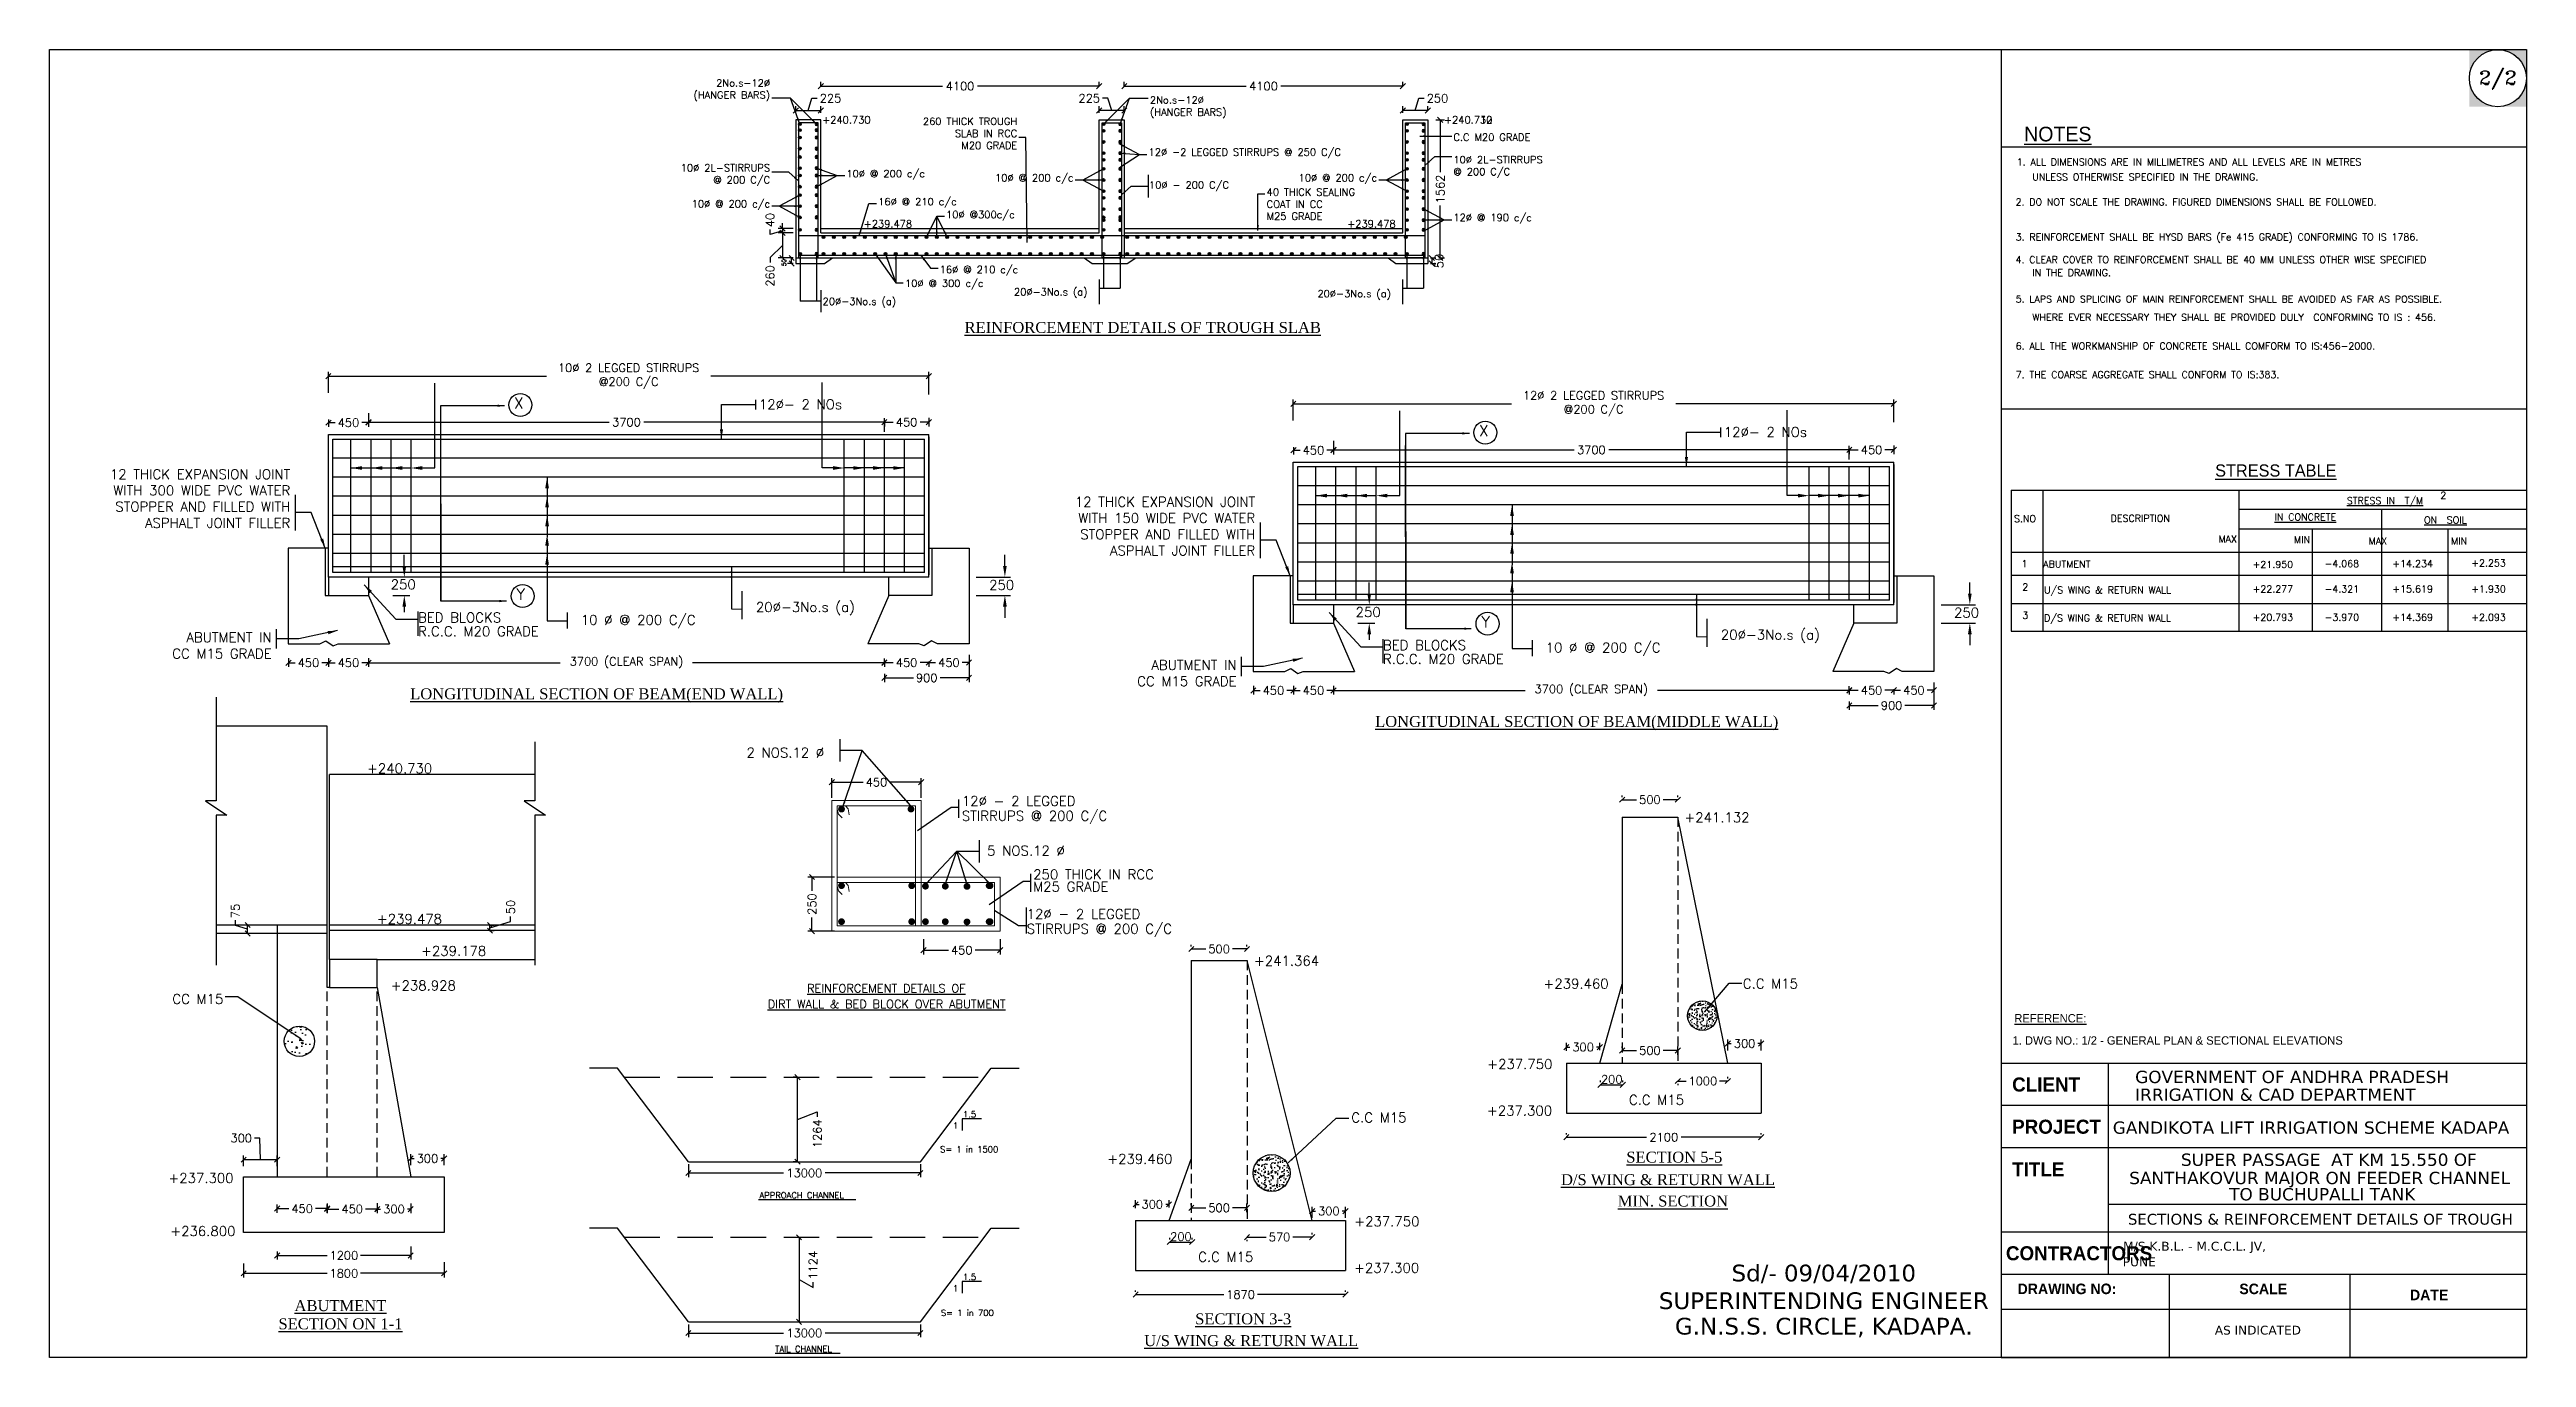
# Model space of a CAD drawing. Header units: inches. Extents: x 103704 to 195057, y -107980 to 89240.
# Drawn here: x 150575 to 195057, y -107980 to -84488 of the extents above; entities outside this region: 1.
import ezdxf
from ezdxf.enums import TextEntityAlignment as Align

# ---------------------------------------------------------------- set-up
doc = ezdxf.new("R2010")
doc.units = ezdxf.units.IN
doc.header["$LTSCALE"] = 100
doc.header["$MEASUREMENT"] = 0
doc.header["$PDMODE"] = 3
for name, pattern in [('CENTER2', [28.575, 19.05, -3.175, 3.175, -3.175]), ('DASHED', [19.05, 12.7, -6.35]), ('DASHED2', [0.375, 0.25, -0.125])]:
    doc.linetypes.add(name, pattern=pattern)
for name, color, linetype in [('Dim', 7, 'Continuous'), ('ren', 7, 'Continuous'), ('SHEET', 3, 'Continuous'), ('Text', 7, 'Continuous')]:
    doc.layers.add(name, color=color, linetype=linetype)
doc.styles.add('ARIAL', font='times.ttf')
doc.styles.add('CITYBLUEPR', font='cityb___.ttf')
doc.styles.add('ROMANS', font='romans')
doc.styles.add('ROMANT', font='romant')
doc.styles.get("Standard").update_dxf_attribs({"font": ''})
doc.styles.add('VERDANA', font='verdana.ttf')
doc.styles.get('Standard').set_extended_font_data('Univers Extended')
doc.dimstyles.new('ISO-25', dxfattribs={"dimscale": 50, "dimtxt": 2.5, "dimasz": 2.5, "dimexe": 1.25, "dimexo": 0.625, "dimtad": 1, "dimtxsty": 'ROMANS', "dimcen": 2.5, "dimadec": 0, "dimazin": 0, "dimtfac": 1, "dimtmove": 0, "dimatfit": 3, "dimfxl": 1, "dimarcsym": 0})
doc.dimstyles.new('Raj-50', dxfattribs={"dimscale": 50, "dimtxt": 2, "dimasz": 1.25, "dimexe": 1, "dimexo": 0.625, "dimtad": 0, "dimtxsty": 'ROMANS', "dimblk": 'OBLIQUE', "dimcen": 1.25, "dimclrd": 256, "dimclre": 256, "dimclrt": 256, "dimadec": 0, "dimazin": 0, "dimtfac": 1, "dimtmove": 1, "dimatfit": 3, "dimfxl": 1, "dimlwd": -1, "dimlwe": -1, "dimarcsym": 0})
doc.dimstyles.new('Raj-50-25-0.5', dxfattribs={"dimscale": 50, "dimtxt": 2, "dimasz": 1.5, "dimexe": 1, "dimexo": 0.625, "dimtad": 0, "dimlfac": 0.5, "dimtxsty": 'ROMANS', "dimblk": 'OBLIQUE', "dimcen": 1.5, "dimclrd": 256, "dimclre": 256, "dimclrt": 256, "dimadec": 0, "dimazin": 0, "dimtfac": 1, "dimtmove": 1, "dimatfit": 3, "dimfxl": 1, "dimlwd": -1, "dimlwe": -1, "dimarcsym": 0})
doc.dimstyles.new('Raj-75', dxfattribs={"dimscale": 75, "dimtxt": 2, "dimasz": 1.25, "dimexe": 1, "dimexo": 0.625, "dimtad": 0, "dimtxsty": 'ROMANS', "dimblk": 'OBLIQUE', "dimcen": 1.25, "dimclrd": 256, "dimclre": 256, "dimclrt": 256, "dimadec": 0, "dimazin": 0, "dimtfac": 1, "dimtmove": 1, "dimatfit": 3, "dimfxl": 1, "dimlwd": -1, "dimlwe": -1, "dimarcsym": 0})
doc.dimstyles.new('STANDARD$7', dxfattribs={"dimtxt": 2, "dimasz": 2, "dimexe": 1.25, "dimexo": 0.625, "dimtad": 1, "dimdec": 0, "dimlfac": 0.5, "dimdsep": 46, "dimtxsty": 'Standard', "dimcen": 2.5, "dimadec": 0, "dimazin": 0, "dimtfac": 1, "dimtdec": 0, "dimtmove": 0, "dimatfit": 3, "dimfxl": 1, "dimtolj": 1, "dimtzin": 0, "dimarcsym": 0})

msp = doc.modelspace()

# ---------------------------------------------------------------- texts
at = {"color": 7}
for s, height, style, p in [('2/2', 250, 'ROMANT', (194205.642, -85117.572)), ('1. ALL DIMENSIONS ARE IN MILLIMETRES AND ALL LEVELS ARE IN METRES', 125, 'ROMANS', (185903.621, -86570.887)), ('UNLESS OTHERWISE SPECIFIED IN THE DRAWING.', 125, 'ROMANS', (186181.204, -86837.606)), ('2. DO NOT SCALE THE DRAWING. FIGURED DIMENSIONS SHALL BE FOLLOWED.', 125, 'ROMANS', (185881.007, -87287.695)), ('3. REINFORCEMENT SHALL BE HYSD BARS (Fe 415 GRADE) CONFORMING TO IS 1786.', 125, 'ROMANS', (185883.336, -87916.993)), ('4. CLEAR COVER TO REINFORCEMENT SHALL BE 40 MM UNLESS OTHER WISE SPECIFIED', 125, 'ROMANS', (185881.007, -88323.695)), ('IN THE DRAWING.', 125, 'ROMANS', (186181.204, -88558.053)), ('5. LAPS AND SPLICING OF MAIN REINFORCEMENT SHALL BE AVOIDED AS FAR AS POSSIBLE.', 125, 'ROMANS', (185884.27, -89033.757)), ('WHERE EVER NECESSARY THEY SHALL BE PROVIDED DULY  CONFORMING TO IS : 456.', 125, 'ROMANS', (186181.576, -89357.658)), ('6. ALL THE WORKMANSHIP OF CONCRETE SHALL COMFORM TO IS:456-2000.', 125, 'ROMANS', (185884.27, -89873.709)), ('7. THE COARSE AGGREGATE SHALL CONFORM TO IS:383.', 125, 'ROMANS', (185884.27, -90389.372)), ('%%USTRESS IN  T/M', 125, 'ROMANS', (191830.554, -92654.023)), ('2', 125, 'ROMANS', (193509.272, -92559.356)), ('S.NO', 125, 'ROMANS', (185852.286, -92977.166)), ('DESCRIPTION', 125, 'ROMANS', (187588.134, -92972.337)), ('%%UIN CONCRETE', 125, 'ROMANS', (190531.397, -92949.058)), ('%%UON  SOIL', 125, 'ROMANS', (193216.999, -93000.171)), ('                       MAX      ', 125, 'ROMANS', (187382.746, -93343.931)), ('                       MIN', 125, 'ROMANS', (188739.009, -93351.819)), ('                       MAX      ', 125, 'ROMANS', (190078.982, -93378.261)), ('                       MIN', 125, 'ROMANS', (191559.749, -93379.656)), ('1', 125, 'ROMANS', (185986.321, -93785.304)), (' ABUTMENT', 125, 'ROMANS', (186293.217, -93793.5)), ('+21.950', 125, 'ROMANS', (190137.819, -93799.495)), ('-4.068', 125, 'ROMANS', (191429.812, -93782.938)), ('+14.234', 125, 'ROMANS', (192648.674, -93782.938)), ('+2.253', 125, 'ROMANS', (194064.115, -93770.324)), ('2', 125, 'ROMANS', (186001.395, -94203.043)), ('U/S WING & RETURN WALL', 125, 'ROMANS', (186394.187, -94256.58)), ('+22.277', 125, 'ROMANS', (190137.819, -94238.577)), ('-4.321', 125, 'ROMANS', (191429.812, -94238.577)), ('+15.619', 125, 'ROMANS', (192648.674, -94238.577)), ('+1.930', 125, 'ROMANS', (194064.115, -94238.577)), ('3', 125, 'ROMANS', (186001.395, -94710.846)), ('D/S WING & RETURN WALL', 125, 'ROMANS', (186394.187, -94759.51)), ('+20.793', 125, 'ROMANS', (190137.819, -94746.38)), ('-3.970', 125, 'ROMANS', (191429.812, -94746.38)), ('+14.369', 125, 'ROMANS', (192648.674, -94746.38)), ('+2.093', 125, 'ROMANS', (194064.115, -94746.38))]:
    msp.add_text(s, height=height, dxfattribs=dict(at, style=style)).set_placement(p)
for s, height, p in [('%%UNOTES', 262.5, (186035.557, -86137.295)), ('%%USTRESS TABLE', 218.75, (189465.527, -92158.365)), ('1. DWG NO.: 1/2 - GENERAL PLAN & SECTIONAL ELEVATIONS', 150, (185827.4, -102361.019))]:
    msp.add_text(s, height=height, dxfattribs=at).set_placement(p)
at = {"color": 0, "linetype": 'Continuous', "style": 'ARIAL'}
for s, p in [('%%ULONGITUDINAL SECTION OF BEAM(END WALL)', (157051.655, -96157.801)), ('%%ULONGITUDINAL SECTION OF BEAM(MIDDLE WALL)', (174380.486, -96654.301))]:
    msp.add_text(s, height=196.5598, dxfattribs=at).set_placement(p)
at = {"color": 7}
msp.add_text('%%UREFERENCE:', height=150, dxfattribs=at).set_placement((186506.177, -101961.956), align=Align.CENTER)
at = {"color": 7, "linetype": 'Continuous', "style": 'ARIAL'}
for s, p in [('%%USECTION 5-5', (178891.749, -104479.88)), ('%%UD/S WING & RETURN WALL', (177717.895, -104884.006)), ('%%UMIN. SECTION', (178737.877, -105268)), ('%%USECTION 3-3', (171149.258, -107384.51)), ('%%UU/S WING & RETURN WALL', (170233.196, -107775.487))]:
    msp.add_text(s, height=196.5598, dxfattribs=at).set_placement(p)
at = {"style": 'VERDANA', "width": 1}
for s, p in [('Sd/- 09/04/2010', (182437.885, -106612.71)), ('SUPERINTENDING ENGINEER', (182437.885, -107109.71)), ('G.N.S.S. CIRCLE, KADAPA.', (182437.885, -107567.71))]:
    msp.add_text(s, height=300, dxfattribs=at).set_placement(p, align=Align.CENTER)
at = {"color": 7, "linetype": 'Continuous', "char_height": 196.5598, "attachment_point": 2, "style": 'ARIAL'}
for s, insert in [('{\\LREINFORCEMENT DETAILS OF TROUGH SLAB}', (170207.757, -89380.938)), ('{\\LABUTMENT\\PSECTION ON 1-1}', (155798.941, -106949.853))]:
    msp.add_mtext(s, dxfattribs=dict(at, insert=insert))
at = {"layer": 'Dim', "color": 7, "ltscale": 5, "style": 'ROMANS'}
for s, p in [('+240.730', (164450.805, -85751.584)), ('+240.730', (175616.664, -85751.584)), ('+240.712', (175616.664, -85751.584))]:
    msp.add_text(s, height=130, dxfattribs=at).set_placement(p, align=Align.MIDDLE_LEFT)
for p in [(165630.663, -87722.97), (174313.663, -87722.97)]:
    msp.add_text('+239.478', height=130, dxfattribs=at).set_placement(p, align=Align.BOTTOM_CENTER)
at = {"layer": 'Dim', "color": 7, "ltscale": 5, "char_height": 130, "style": 'ROMANS'}
for s, insert, attachment_point in [('2No.s-12%%C\\P(HANGER BARS)', (163515.003, -85413.532), 9), ('2No.s-12%%C\\P(HANGER BARS)', (170336.235, -85719.667), 7), ('260 THICK TROUGH \\PSLAB IN RCC\\PM20 GRADE', (167953.307, -86276.14), 9), ('12%%C -2 LEGGED STIRRUPS @ 250 C/C', (170311.856, -86438.156), 7), ('C.C M20 GRADE', (175786.235, -86128.159), 7), ('10%%C 2L-STIRRUPS\\P@ 200 C/C', (163515.003, -86937.73), 9), ('10%%C @ 200 c/c', (164886.235, -86824.956), 7), ('10%%C @ 200 c/c', (168965.003, -86899.735), 9), ('10%%C @ 200 c/c', (174415.003, -86899.735), 9), ('10%%C 2L-STIRRUPS\\P@ 200 C/C', (175786.235, -86790.856), 7), ('10%%C @ 200 c/c', (163515.003, -87367.873), 9), ('16%%C @ 210 c/c', (165456.11, -87327.968), 7), ('10%%C - 200 C/C', (170317.703, -87029.504), 7), ('40 THICK SEALING \\PCOAT IN CC\\PM25 GRADE', (172431.786, -87546.376), 7), ('10%%C @300c/c', (166676.141, -87560.671), 7), ('12%%C @ 190 c/c', (175786.235, -87614.028), 7), ('16%%C @ 210 c/c', (166561.909, -88548.221), 7), ('20%%C-3No.s (a)', (164457.571, -89119.794), 7), ('10%%C @ 300 c/c', (165937.031, -88796.135), 7), ('20%%C-3No.s (a)', (167894.83, -88948.779), 7), ('20%%C-3No.s (a)', (173344.83, -88981.655), 7)]:
    msp.add_mtext(s, dxfattribs=dict(at, insert=insert, attachment_point=attachment_point))
at = {"layer": 'Dim', "char_height": 200, "attachment_point": 1, "style": 'ROMANS'}
for s, insert in [('{\\Fsimplex.shx;X}', (158918.95, -90737.488)), ('{\\Fsimplex.shx;X}', (176247.78, -91233.988)), ('{\\Fsimplex.shx;Y}', (158960.257, -94169.699)), ('{\\Fsimplex.shx;Y}', (176289.087, -94666.199))]:
    msp.add_mtext(s, dxfattribs=dict(at, insert=insert))
at = {"layer": 'SHEET', "color": 7, "width": 1}
for s, height, style, p in [('CLIENT', 252.5678, 'CITYBLUEPR', (185819.988, -103203.486)), ('GOVERNMENT OF ANDHRA PRADESH', 220.99678, 'VERDANA', (188029.239, -103050.982)), ('IRRIGATION & CAD DEPARTMENT', 220.99678, 'VERDANA', (188029.239, -103370.227)), ('PROJECT', 252.5678, 'CITYBLUEPR', (185819.988, -103961.19)), ('GANDIKOTA LIFT IRRIGATION SCHEME KADAPA', 220.99678, 'VERDANA', (187627.551, -103961.943)), ('TITLE', 252.5678, 'CITYBLUEPR', (185819.988, -104726.776)), ('CONTRACTORS', 252.56775, 'CITYBLUEPR', (185708.608, -106234.299)), ('PUNE', 159.7852, 'VERDANA', (187805.205, -106341.493)), ('M/S K.B.L. - M.C.C.L. JV,', 159.78523, 'VERDANA', (187813.215, -106061.623)), ('DRAWING NO:', 189.42582, 'CITYBLUEPR', (185917.867, -106842.19)), ('SCALE', 189.4258, 'CITYBLUEPR', (189899.871, -106842.752)), ('DATE', 189.4258, 'CITYBLUEPR', (192964.329, -106951.227)), ('AS INDICATED', 157.85485, 'VERDANA', (189460.646, -107568.109))]:
    msp.add_text(s, height=height, dxfattribs=dict(at, style=style)).set_placement(p)
at = {"layer": 'SHEET', "color": 7, "style": 'VERDANA', "width": 1}
for s, height, p in [(' SUPER PASSAGE  AT KM 15.550 OF', 220.99678, (191460.024, -104538.202)), ('SANTHAKOVUR MAJOR ON FEEDER CHANNEL ', 220.99678, (191389.616, -104866.166)), ('TO BUCHUPALLI TANK', 220.99678, (191389.616, -105158.381)), ('SECTIONS & REINFORCEMENT DETAILS OF TROUGH', 194.4, (191355.253, -105594.14))]:
    msp.add_text(s, height=height, dxfattribs=at).set_placement(p, align=Align.CENTER)
at = {"layer": 'Text', "style": 'ROMANS'}
for s, p in [('BED BLOCKS', (157192.093, -94776.482)), ('R.C.C. M20 GRADE', (157192.093, -95025.496)), ('BED BLOCKS', (174520.923, -95272.982)), ('R.C.C. M20 GRADE', (174520.923, -95521.996))]:
    msp.add_text(s, height=175, dxfattribs=at).set_placement(p)
at = {"layer": 'Text', "color": 7, "style": 'ROMANS'}
for s, p in [('+240.730', (156861.452, -97540.393)), ('+239.478', (157037.796, -100243.167))]:
    msp.add_text(s, height=175, dxfattribs=at).set_placement(p, align=Align.BOTTOM_CENTER)
at = {"layer": 'Text', "color": 7}
for s, height, style, p in [('2 NOS.12 %%C', 175, 'ROMANS', (163091.264, -97203.026)), ('STIRRUPS @ 200 C/C', 175, 'ROMANS', (166959.091, -98339.386)), ('12%%C - 2 LEGGED', 175, 'ROMANS', (166959.091, -98072.481)), ('+241.132', 175, 'ROMANS', (179934.219, -98367.532)), ('5 NOS.12 %%C', 175, 'ROMANS', (167412.906, -98965.794)), ('250 THICK IN RCC', 175, 'ROMANS', (168240.025, -99391.498)), ('M25 GRADE', 175, 'ROMANS', (168240.025, -99611.583)), ('12%%C - 2 LEGGED', 175, 'ROMANS', (168122.883, -100101.489)), ('STIRRUPS @ 200 C/C', 175, 'ROMANS', (168122.883, -100368.394)), ('+241.364', 175, 'ROMANS', (172204.283, -100942.747)), ('%%UREINFORCEMENT DETAILS OF', 150, 'ROMANT', (164177.777, -101424.825)), (' +239.460', 175, 'ROMANS', (177283.649, -101354.25)), (' C.C M15', 175, 'ROMANS', (180863.395, -101352.257)), ('%%UDIRT WALL & BED BLOCK OVER ABUTMENT', 150, 'ROMANT', (163470.267, -101707.5)), ('+237.750', 175, 'ROMANS', (176393.569, -102798.244)), ('1.5', 110.25, 'ROMANS', (166979.97, -103666.087)), (' C.C M15', 175, 'ROMANS', (173833.294, -103757.615)), ('+237.300', 175, 'ROMANS', (176388.652, -103633.571)), (' C.C M15', 175, 'ROMANS', (178817.986, -103440.181)), ('1', 110.25, 'ROMANS', (166797.853, -103869.864)), ('S= 1 in 1500', 110.25, 'ROMANS', (166568.183, -104296.471)), (' +239.460', 175, 'ROMANS', (169449.555, -104501.363)), ('APPROACH CHANNEL', 110.25, 'ROMANS', (163325.086, -105121.387)), ('+237.750', 175, 'ROMANS', (174006.612, -105623.459)), (' C.C M15', 175, 'ROMANS', (171082.581, -106260.303)), ('+237.300', 175, 'ROMANS', (174001.696, -106458.786)), ('1', 110.25, 'ROMANS', (166797.853, -106792.013)), ('1.5', 110.25, 'ROMANS', (166979.97, -106588.236)), ('S= 1 in 700', 110.25, 'ROMANS', (166582.496, -107232.776)), ('TAIL CHANNEL', 110.25, 'ROMANS', (163607.028, -107882.718))]:
    msp.add_text(s, height=height, dxfattribs=dict(at, style=style)).set_placement(p)
at = {"layer": 'Text', "color": 7, "style": 'ROMANS'}
for s, p in [('+239.178', (158417.408, -100677.027)), ('+238.928', (157871.431, -101299.075)), ('+237.300', (153879.905, -104756.841)), ('+236.800', (153913.571, -105710.174))]:
    msp.add_text(s, height=175, dxfattribs=at).set_placement(p, align=Align.MIDDLE_RIGHT)
at = {"layer": 'Text', "char_height": 175, "style": 'ROMANS'}
for s, insert, attachment_point in [('{\\Fsimplex|c0;12%%C- 2 NOs}', (163313.955, -90773.987), 1), ('{\\Fsimplex|c0;12%%C- 2 NOs}', (180642.785, -91270.487), 1), ('{\\Fsimplex|c0;12 THICK EXPANSION JOINT\\PWITH 300 WIDE PVC WATER\\PSTOPPER AND FILLED WITH\\PASPHALT JOINT FILLER}', (154898.607, -93078.16), 9), ('{\\Fsimplex|c0;12 THICK EXPANSION JOINT\\PWITH 150 WIDE PVC WATER\\PSTOPPER AND FILLED WITH\\PASPHALT JOINT FILLER}', (172227.437, -93574.66), 9), ('250', (157151.635, -94182.725), 9), ('250', (167897.876, -94192.893), 9), ('{\\Fsimplex|c0;10 %%C @ 200 C/C}', (162176.987, -94878.469), 9), ('20%%C-3No.s (a)', (165038.272, -94647.779), 9), ('250', (174480.465, -94679.225), 9), ('250', (185226.706, -94689.393), 9), ('{\\Fsimplex.shx|c1;ABUTMENT IN\\PCC M1\\Fsimplex.shx|c0;5\\Fsimplex.shx|c1; GRADE}', (154563.352, -94958.243), 3), ('{\\Fsimplex|c0;10 %%C @ 200 C/C}', (179505.817, -95374.969), 9), ('20%%C-3No.s (a)', (182367.102, -95144.279), 9), ('{\\Fsimplex.shx|c1;ABUTMENT IN\\PCC M1\\Fsimplex.shx|c0;5\\Fsimplex.shx|c1; GRADE}', (171892.183, -95454.743), 3)]:
    msp.add_mtext(s, dxfattribs=dict(at, insert=insert, attachment_point=attachment_point))
at = {"layer": 'Text', "color": 7, "insert": (153696.039, -101452.49), "char_height": 175, "attachment_point": 3, "style": 'ROMANS'}
msp.add_mtext('CC M15', dxfattribs=at)

# ---------------------------------------------------------------- blocks, each defined once
blk = doc.blocks.new('_Oblique')
at = {"color": 0, "linetype": 'ByBlock', "lineweight": -2}
blk.add_line((-0.5, -0.5), (0.5, 0.5), dxfattribs=at)
blk = doc.blocks.new('*D101')
at = {"layer": 'Defpoints', "color": 0, "transparency": 16777216}
for p in [(157061, -104406), (157061, -104572), (157661, -104572)]:
    blk.add_point(p, dxfattribs=at)
at = {"layer": 'Dim', "transparency": 16777216}
for p, q in [((157061, -104525), (157061, -104331)), ((157061, -104406), (157121, -104406)), ((157661, -104406), (157601, -104406)), ((157661, -104525), (157661, -104331))]:
    blk.add_line(p, q, dxfattribs=at)
at = {"layer": 'Dim', "transparency": 16777216, "xscale": 93.75, "yscale": 93.75, "zscale": 93.75, "rotation": 180}
blk.add_blockref('_Oblique', (157061, -104406), dxfattribs=at)
at = {"layer": 'Dim', "transparency": 16777216, "xscale": 93.75, "yscale": 93.75, "zscale": 93.75}
blk.add_blockref('_Oblique', (157661, -104406), dxfattribs=at)
at = {"layer": 'Dim', "transparency": 16777216, "insert": (157361, -104406), "char_height": 150, "attachment_point": 5, "style": 'ROMANS'}
blk.add_mtext('300', dxfattribs=at)
blk = doc.blocks.new('*D102')
at = {"layer": 'Defpoints', "color": 0, "ltscale": 5, "transparency": 16777216}
for p in [(156461, -105291), (156461, -105315), (157061, -105165)]:
    blk.add_point(p, dxfattribs=at)
at = {"layer": 'Dim', "ltscale": 5, "transparency": 16777216}
for p, q in [((156461, -105315), (156521, -105315)), ((156461, -105338), (156461, -105390)), ((157061, -105315), (157001, -105315)), ((157061, -105212), (157061, -105390))]:
    blk.add_line(p, q, dxfattribs=at)
at = {"layer": 'Dim', "ltscale": 5, "transparency": 16777216, "xscale": 93.75, "yscale": 93.75, "zscale": 93.75, "rotation": 180}
blk.add_blockref('_Oblique', (156461, -105315), dxfattribs=at)
at = {"layer": 'Dim', "ltscale": 5, "transparency": 16777216, "xscale": 93.75, "yscale": 93.75, "zscale": 93.75}
blk.add_blockref('_Oblique', (157061, -105315), dxfattribs=at)
at = {"layer": 'Dim', "ltscale": 5, "transparency": 16777216, "insert": (156761, -105315), "char_height": 150, "attachment_point": 5, "style": 'ROMANS'}
blk.add_mtext('300', dxfattribs=at)
blk = doc.blocks.new('*D103')
at = {"layer": 'Defpoints', "color": 0, "transparency": 16777216}
for p in [(155561, -105167), (155561, -105314), (156461, -105164)]:
    blk.add_point(p, dxfattribs=at)
at = {"layer": 'Dim', "transparency": 16777216}
for p, q in [((155561, -105214), (155561, -105389)), ((155561, -105314), (155771, -105314)), ((156461, -105314), (156251, -105314)), ((156461, -105211), (156461, -105389))]:
    blk.add_line(p, q, dxfattribs=at)
at = {"layer": 'Dim', "transparency": 16777216, "xscale": 93.75, "yscale": 93.75, "zscale": 93.75, "rotation": 180}
blk.add_blockref('_Oblique', (155561, -105314), dxfattribs=at)
at = {"layer": 'Dim', "transparency": 16777216, "xscale": 93.75, "yscale": 93.75, "zscale": 93.75}
blk.add_blockref('_Oblique', (156461, -105314), dxfattribs=at)
at = {"layer": 'Dim', "transparency": 16777216, "insert": (156011, -105314), "char_height": 150, "attachment_point": 5, "style": 'ROMANS'}
blk.add_mtext('450', dxfattribs=at)
blk = doc.blocks.new('*D104')
at = {"layer": 'Defpoints', "color": 0, "transparency": 16777216}
for p in [(154661, -105306), (154661, -105430), (155561, -105430)]:
    blk.add_point(p, dxfattribs=at)
at = {"layer": 'Dim', "transparency": 16777216}
for p, q in [((154661, -105383), (154661, -105231)), ((154661, -105306), (154871, -105306)), ((155561, -105306), (155351, -105306)), ((155561, -105383), (155561, -105231))]:
    blk.add_line(p, q, dxfattribs=at)
at = {"layer": 'Dim', "transparency": 16777216, "xscale": 93.75, "yscale": 93.75, "zscale": 93.75, "rotation": 180}
blk.add_blockref('_Oblique', (154661, -105306), dxfattribs=at)
at = {"layer": 'Dim', "transparency": 16777216, "xscale": 93.75, "yscale": 93.75, "zscale": 93.75}
blk.add_blockref('_Oblique', (155561, -105306), dxfattribs=at)
at = {"layer": 'Dim', "transparency": 16777216, "insert": (155111, -105306), "char_height": 150, "attachment_point": 5, "style": 'ROMANS'}
blk.add_mtext('450', dxfattribs=at)
blk = doc.blocks.new('*D105')
at = {"layer": 'Defpoints', "color": 0, "ltscale": 5, "transparency": 16777216}
for p in [(154061, -104427), (154061, -104593), (154661, -104593)]:
    blk.add_point(p, dxfattribs=at)
at = {"layer": 'Dim', "ltscale": 5, "transparency": 16777216}
for p, q in [((154352, -104040), (154258, -104040)), ((154361, -104427), (154352, -104040)), ((154061, -104546), (154061, -104352)), ((154661, -104427), (154061, -104427)), ((154661, -104546), (154661, -104352))]:
    blk.add_line(p, q, dxfattribs=at)
at = {"layer": 'Dim', "ltscale": 5, "transparency": 16777216, "xscale": 93.75, "yscale": 93.75, "zscale": 93.75, "rotation": 180}
blk.add_blockref('_Oblique', (154061, -104427), dxfattribs=at)
at = {"layer": 'Dim', "ltscale": 5, "transparency": 16777216, "xscale": 93.75, "yscale": 93.75, "zscale": 93.75}
blk.add_blockref('_Oblique', (154661, -104427), dxfattribs=at)
at = {"layer": 'Dim', "ltscale": 5, "transparency": 16777216, "insert": (154018, -104040), "char_height": 150, "attachment_point": 5, "style": 'ROMANS'}
blk.add_mtext('300', dxfattribs=at)
blk = doc.blocks.new('*D106')
at = {"layer": 'Defpoints', "color": 0, "transparency": 16777216}
for p in [(154061, -106245), (157661, -106219), (154061, -106468)]:
    blk.add_point(p, dxfattribs=at)
at = {"layer": 'Dim', "transparency": 16777216}
for p, q in [((154061, -106292), (154061, -106543)), ((157661, -106266), (157661, -106543)), ((154061, -106468), (155561, -106468)), ((157661, -106468), (156161, -106468))]:
    blk.add_line(p, q, dxfattribs=at)
at = {"layer": 'Dim', "transparency": 16777216, "xscale": 93.75, "yscale": 93.75, "zscale": 93.75, "rotation": 180}
blk.add_blockref('_Oblique', (154061, -106468), dxfattribs=at)
at = {"layer": 'Dim', "transparency": 16777216, "xscale": 93.75, "yscale": 93.75, "zscale": 93.75}
blk.add_blockref('_Oblique', (157661, -106468), dxfattribs=at)
at = {"layer": 'Dim', "transparency": 16777216, "insert": (155861, -106468), "char_height": 150, "attachment_point": 5, "style": 'ROMANS'}
blk.add_mtext('1800', dxfattribs=at)
blk = doc.blocks.new('*D107')
at = {"layer": 'Defpoints', "color": 0, "transparency": 16777216}
for p in [(154661, -106029), (154661, -106147), (157061, -105941)]:
    blk.add_point(p, dxfattribs=at)
at = {"layer": 'Dim', "transparency": 16777216}
for p, q in [((154661, -106076), (154661, -106222)), ((154661, -106147), (155561, -106147)), ((157061, -106147), (156161, -106147)), ((157061, -105988), (157061, -106222))]:
    blk.add_line(p, q, dxfattribs=at)
at = {"layer": 'Dim', "transparency": 16777216, "xscale": 93.75, "yscale": 93.75, "zscale": 93.75, "rotation": 180}
blk.add_blockref('_Oblique', (154661, -106147), dxfattribs=at)
at = {"layer": 'Dim', "transparency": 16777216, "xscale": 93.75, "yscale": 93.75, "zscale": 93.75}
blk.add_blockref('_Oblique', (157061, -106147), dxfattribs=at)
at = {"layer": 'Dim', "transparency": 16777216, "insert": (155861, -106147), "char_height": 150, "attachment_point": 5, "style": 'ROMANS'}
blk.add_mtext('1200', dxfattribs=at)
blk = doc.blocks.new('*D108')
at = {"layer": 'Defpoints', "color": 0, "transparency": 16777216}
for p in [(154132, -100213), (154158, -100213), (154158, -100363)]:
    blk.add_point(p, dxfattribs=at)
at = {"layer": 'Dim', "transparency": 16777216}
for p, q in [((153912, -100222), (153912, -100128)), ((154132, -100288), (153912, -100222)), ((154111, -100213), (154057, -100213)), ((154111, -100363), (154057, -100363)), ((154132, -100363), (154132, -100213))]:
    blk.add_line(p, q, dxfattribs=at)
at = {"layer": 'Dim', "transparency": 16777216, "xscale": 93.75, "yscale": 93.75, "zscale": 93.75}
for p, rotation in [((154132, -100213), 90), ((154132, -100363), 270)]:
    blk.add_blockref('_Oblique', p, dxfattribs=dict(at, rotation=rotation))
at = {"layer": 'Dim', "transparency": 16777216, "insert": (153912, -99960), "char_height": 150, "attachment_point": 5, "rotation": 90, "style": 'ROMANS'}
blk.add_mtext('75', dxfattribs=at)
blk = doc.blocks.new('*D109')
at = {"layer": 'Defpoints', "color": 0, "transparency": 16777216}
for p in [(158425, -100213), (158425, -100313), (158484, -100213)]:
    blk.add_point(p, dxfattribs=at)
at = {"layer": 'Dim', "transparency": 16777216}
for p, q in [((158855, -100152), (158855, -100058)), ((158472, -100213), (158559, -100213)), ((158472, -100313), (158559, -100313)), ((158484, -100263), (158855, -100152)), ((158484, -100313), (158484, -100213))]:
    blk.add_line(p, q, dxfattribs=at)
at = {"layer": 'Dim', "transparency": 16777216, "xscale": 93.75, "yscale": 93.75, "zscale": 93.75}
for p, rotation in [((158484, -100213), 90), ((158484, -100313), 270)]:
    blk.add_blockref('_Oblique', p, dxfattribs=dict(at, rotation=rotation))
at = {"layer": 'Dim', "transparency": 16777216, "insert": (158855, -99890), "char_height": 150, "attachment_point": 5, "rotation": 90, "style": 'ROMANS'}
blk.add_mtext('50', dxfattribs=at)
blk = doc.blocks.new('*D110')
at = {"layer": 'Defpoints', "color": 0, "transparency": 16777216}
for p in [(170079, -105343), (170679, -105230), (170679, -105333)]:
    blk.add_point(p, dxfattribs=at)
at = {"layer": 'Dim', "transparency": 16777216}
for p, q in [((170079, -105296), (170079, -105155)), ((170079, -105230), (170140, -105230)), ((170679, -105230), (170619, -105230)), ((170679, -105286), (170679, -105155))]:
    blk.add_line(p, q, dxfattribs=at)
at = {"layer": 'Dim', "transparency": 16777216, "xscale": 93.75, "yscale": 93.75, "zscale": 93.75, "rotation": 180}
blk.add_blockref('_Oblique', (170079, -105230), dxfattribs=at)
at = {"layer": 'Dim', "transparency": 16777216, "xscale": 93.75, "yscale": 93.75, "zscale": 93.75}
blk.add_blockref('_Oblique', (170679, -105230), dxfattribs=at)
at = {"layer": 'Dim', "transparency": 16777216, "insert": (170379, -105230), "char_height": 150, "attachment_point": 5, "style": 'ROMANS'}
blk.add_mtext('300', dxfattribs=at)
blk = doc.blocks.new('*D111')
at = {"layer": 'Defpoints', "color": 0, "transparency": 16777216}
for p in [(170693, -105906), (171093, -105906), (171093, -105906)]:
    blk.add_point(p, dxfattribs=at)
at = {"layer": 'Dim', "transparency": 16777216}
for p, q in [((170693, -105860), (170693, -105831)), ((171093, -105860), (171093, -105831)), ((170693, -105906), (171093, -105906))]:
    blk.add_line(p, q, dxfattribs=at)
at = {"layer": 'Dim', "transparency": 16777216, "xscale": 93.75, "yscale": 93.75, "zscale": 93.75, "rotation": 180}
blk.add_blockref('_Oblique', (170693, -105906), dxfattribs=at)
at = {"layer": 'Dim', "transparency": 16777216, "xscale": 93.75, "yscale": 93.75, "zscale": 93.75}
blk.add_blockref('_Oblique', (171093, -105906), dxfattribs=at)
at = {"layer": 'Dim', "transparency": 16777216, "insert": (170893, -105810), "char_height": 150, "attachment_point": 5, "style": 'ROMANS'}
blk.add_mtext('200', dxfattribs=at)
blk = doc.blocks.new('*D112')
at = {"layer": 'Defpoints', "color": 0, "transparency": 16777216}
for p in [(171079, -105292), (172079, -105292), (172079, -105419)]:
    blk.add_point(p, dxfattribs=at)
at = {"layer": 'Dim', "transparency": 16777216}
for p, q in [((171079, -105245), (171079, -105217)), ((171079, -105292), (171340, -105292)), ((172079, -105292), (171819, -105292)), ((172079, -105372), (172079, -105217))]:
    blk.add_line(p, q, dxfattribs=at)
at = {"layer": 'Dim', "transparency": 16777216, "xscale": 93.75, "yscale": 93.75, "zscale": 93.75, "rotation": 180}
blk.add_blockref('_Oblique', (171079, -105292), dxfattribs=at)
at = {"layer": 'Dim', "transparency": 16777216, "xscale": 93.75, "yscale": 93.75, "zscale": 93.75}
blk.add_blockref('_Oblique', (172079, -105292), dxfattribs=at)
at = {"layer": 'Dim', "transparency": 16777216, "insert": (171579, -105292), "char_height": 150, "attachment_point": 5, "style": 'ROMANS'}
blk.add_mtext('500', dxfattribs=at)
blk = doc.blocks.new('*D113')
at = {"layer": 'Defpoints', "color": 0, "transparency": 16777216}
for p in [(172079, -105817), (173249, -105817), (173249, -105817)]:
    blk.add_point(p, dxfattribs=at)
at = {"layer": 'Dim', "transparency": 16777216}
for p, q in [((172079, -105817), (172425, -105817)), ((172079, -105864), (172079, -105892)), ((173249, -105817), (172904, -105817)), ((173249, -105770), (173249, -105742))]:
    blk.add_line(p, q, dxfattribs=at)
at = {"layer": 'Dim', "transparency": 16777216, "xscale": 93.75, "yscale": 93.75, "zscale": 93.75, "rotation": 180}
blk.add_blockref('_Oblique', (172079, -105817), dxfattribs=at)
at = {"layer": 'Dim', "transparency": 16777216, "xscale": 93.75, "yscale": 93.75, "zscale": 93.75}
blk.add_blockref('_Oblique', (173249, -105817), dxfattribs=at)
at = {"layer": 'Dim', "transparency": 16777216, "insert": (172664, -105817), "char_height": 150, "attachment_point": 5, "style": 'ROMANS'}
blk.add_mtext('570', dxfattribs=at)
blk = doc.blocks.new('*D114')
at = {"layer": 'Defpoints', "color": 0, "transparency": 16777216}
for p in [(170079, -106849), (173849, -106849), (173849, -106849)]:
    blk.add_point(p, dxfattribs=at)
at = {"layer": 'Dim', "transparency": 16777216}
for p, q in [((170079, -106802), (170079, -106774)), ((170079, -106849), (171664, -106849)), ((173849, -106849), (172265, -106849)), ((173849, -106802), (173849, -106774))]:
    blk.add_line(p, q, dxfattribs=at)
at = {"layer": 'Dim', "transparency": 16777216, "xscale": 93.75, "yscale": 93.75, "zscale": 93.75, "rotation": 180}
blk.add_blockref('_Oblique', (170079, -106849), dxfattribs=at)
at = {"layer": 'Dim', "transparency": 16777216, "xscale": 93.75, "yscale": 93.75, "zscale": 93.75}
blk.add_blockref('_Oblique', (173849, -106849), dxfattribs=at)
at = {"layer": 'Dim', "transparency": 16777216, "insert": (171964, -106849), "char_height": 150, "attachment_point": 5, "style": 'ROMANS'}
blk.add_mtext('1870', dxfattribs=at)
blk = doc.blocks.new('*D115')
at = {"layer": 'Defpoints', "color": 0, "transparency": 16777216}
for p in [(171079, -100643), (172079, -100643), (172079, -100643)]:
    blk.add_point(p, dxfattribs=at)
at = {"layer": 'Dim', "transparency": 16777216}
for p, q in [((171079, -100596), (171079, -100568)), ((171079, -100643), (171340, -100643)), ((172079, -100643), (171819, -100643)), ((172079, -100596), (172079, -100568))]:
    blk.add_line(p, q, dxfattribs=at)
at = {"layer": 'Dim', "transparency": 16777216, "xscale": 93.75, "yscale": 93.75, "zscale": 93.75, "rotation": 180}
blk.add_blockref('_Oblique', (171079, -100643), dxfattribs=at)
at = {"layer": 'Dim', "transparency": 16777216, "xscale": 93.75, "yscale": 93.75, "zscale": 93.75}
blk.add_blockref('_Oblique', (172079, -100643), dxfattribs=at)
at = {"layer": 'Dim', "transparency": 16777216, "insert": (171579, -100643), "char_height": 150, "attachment_point": 5, "style": 'ROMANS'}
blk.add_mtext('500', dxfattribs=at)
blk = doc.blocks.new('*D116')
at = {"layer": 'Defpoints', "color": 0, "transparency": 16777216}
for p in [(173849, -105350), (173249, -105520), (173849, -105520)]:
    blk.add_point(p, dxfattribs=at)
at = {"layer": 'Dim', "transparency": 16777216}
for p, q in [((173249, -105473), (173249, -105275)), ((173249, -105350), (173310, -105350)), ((173849, -105350), (173789, -105350)), ((173849, -105473), (173849, -105275))]:
    blk.add_line(p, q, dxfattribs=at)
at = {"layer": 'Dim', "transparency": 16777216, "xscale": 93.75, "yscale": 93.75, "zscale": 93.75, "rotation": 180}
blk.add_blockref('_Oblique', (173249, -105350), dxfattribs=at)
at = {"layer": 'Dim', "transparency": 16777216, "xscale": 93.75, "yscale": 93.75, "zscale": 93.75}
blk.add_blockref('_Oblique', (173849, -105350), dxfattribs=at)
at = {"layer": 'Dim', "transparency": 16777216, "insert": (173549, -105350), "char_height": 150, "attachment_point": 5, "style": 'ROMANS'}
blk.add_mtext('300', dxfattribs=at)
blk = doc.blocks.new('*D117')
at = {"layer": 'Defpoints', "color": 0, "transparency": 16777216}
for p in [(177815, -102518), (178415, -102405), (178415, -102507)]:
    blk.add_point(p, dxfattribs=at)
at = {"layer": 'Dim', "transparency": 16777216}
for p, q in [((177815, -102471), (177815, -102330)), ((177815, -102405), (177875, -102405)), ((178415, -102405), (178355, -102405)), ((178415, -102460), (178415, -102330))]:
    blk.add_line(p, q, dxfattribs=at)
at = {"layer": 'Dim', "transparency": 16777216, "xscale": 93.75, "yscale": 93.75, "zscale": 93.75, "rotation": 180}
blk.add_blockref('_Oblique', (177815, -102405), dxfattribs=at)
at = {"layer": 'Dim', "transparency": 16777216, "xscale": 93.75, "yscale": 93.75, "zscale": 93.75}
blk.add_blockref('_Oblique', (178415, -102405), dxfattribs=at)
at = {"layer": 'Dim', "transparency": 16777216, "insert": (178115, -102405), "char_height": 150, "attachment_point": 5, "style": 'ROMANS'}
blk.add_mtext('300', dxfattribs=at)
blk = doc.blocks.new('*D118')
at = {"layer": 'Defpoints', "color": 0, "transparency": 16777216}
for p in [(178429, -103081), (178829, -103081), (178829, -103081)]:
    blk.add_point(p, dxfattribs=at)
at = {"layer": 'Dim', "transparency": 16777216}
for p, q in [((178429, -103034), (178429, -103006)), ((178429, -103081), (178829, -103081)), ((178829, -103034), (178829, -103006))]:
    blk.add_line(p, q, dxfattribs=at)
at = {"layer": 'Dim', "transparency": 16777216, "xscale": 93.75, "yscale": 93.75, "zscale": 93.75, "rotation": 180}
blk.add_blockref('_Oblique', (178429, -103081), dxfattribs=at)
at = {"layer": 'Dim', "transparency": 16777216, "xscale": 93.75, "yscale": 93.75, "zscale": 93.75}
blk.add_blockref('_Oblique', (178829, -103081), dxfattribs=at)
at = {"layer": 'Dim', "transparency": 16777216, "insert": (178629, -102985), "char_height": 150, "attachment_point": 5, "style": 'ROMANS'}
blk.add_mtext('200', dxfattribs=at)
blk = doc.blocks.new('*D119')
at = {"layer": 'Defpoints', "color": 0, "transparency": 16777216}
for p in [(178815, -102467), (179815, -102467), (179815, -102594)]:
    blk.add_point(p, dxfattribs=at)
at = {"layer": 'Dim', "transparency": 16777216}
for p, q in [((178815, -102420), (178815, -102392)), ((178815, -102467), (179075, -102467)), ((179815, -102467), (179555, -102467)), ((179815, -102547), (179815, -102392))]:
    blk.add_line(p, q, dxfattribs=at)
at = {"layer": 'Dim', "transparency": 16777216, "xscale": 93.75, "yscale": 93.75, "zscale": 93.75, "rotation": 180}
blk.add_blockref('_Oblique', (178815, -102467), dxfattribs=at)
at = {"layer": 'Dim', "transparency": 16777216, "xscale": 93.75, "yscale": 93.75, "zscale": 93.75}
blk.add_blockref('_Oblique', (179815, -102467), dxfattribs=at)
at = {"layer": 'Dim', "transparency": 16777216, "insert": (179315, -102467), "char_height": 150, "attachment_point": 5, "style": 'ROMANS'}
blk.add_mtext('500', dxfattribs=at)
blk = doc.blocks.new('*D120')
at = {"layer": 'Defpoints', "color": 0, "transparency": 16777216}
for p in [(179815, -103015), (180715, -103015), (180715, -103015)]:
    blk.add_point(p, dxfattribs=at)
at = {"layer": 'Dim', "transparency": 16777216}
for p, q in [((179815, -103015), (179964, -103015)), ((179815, -103062), (179815, -103090)), ((180715, -103015), (180565, -103015)), ((180715, -102968), (180715, -102940))]:
    blk.add_line(p, q, dxfattribs=at)
at = {"layer": 'Dim', "transparency": 16777216, "xscale": 93.75, "yscale": 93.75, "zscale": 93.75, "rotation": 180}
blk.add_blockref('_Oblique', (179815, -103015), dxfattribs=at)
at = {"layer": 'Dim', "transparency": 16777216, "xscale": 93.75, "yscale": 93.75, "zscale": 93.75}
blk.add_blockref('_Oblique', (180715, -103015), dxfattribs=at)
at = {"layer": 'Dim', "transparency": 16777216, "insert": (180265, -103015), "char_height": 150, "attachment_point": 5, "style": 'ROMANS'}
blk.add_mtext('1000', dxfattribs=at)
blk = doc.blocks.new('*D121')
at = {"layer": 'Defpoints', "color": 0, "transparency": 16777216}
for p in [(177815, -104023), (181315, -104023), (181315, -104023)]:
    blk.add_point(p, dxfattribs=at)
at = {"layer": 'Dim', "transparency": 16777216}
for p, q in [((177815, -103976), (177815, -103948)), ((177815, -104023), (179254, -104023)), ((181315, -104023), (179876, -104023)), ((181315, -103976), (181315, -103948))]:
    blk.add_line(p, q, dxfattribs=at)
at = {"layer": 'Dim', "transparency": 16777216, "xscale": 93.75, "yscale": 93.75, "zscale": 93.75, "rotation": 180}
blk.add_blockref('_Oblique', (177815, -104023), dxfattribs=at)
at = {"layer": 'Dim', "transparency": 16777216, "xscale": 93.75, "yscale": 93.75, "zscale": 93.75}
blk.add_blockref('_Oblique', (181315, -104023), dxfattribs=at)
at = {"layer": 'Dim', "transparency": 16777216, "insert": (179565, -104023), "char_height": 150, "attachment_point": 5, "style": 'ROMANS'}
blk.add_mtext('2100', dxfattribs=at)
blk = doc.blocks.new('*D122')
at = {"layer": 'Defpoints', "color": 0, "transparency": 16777216}
for p in [(178815, -97962), (179815, -97962), (179815, -97962)]:
    blk.add_point(p, dxfattribs=at)
at = {"layer": 'Dim', "transparency": 16777216}
for p, q in [((178815, -97915), (178815, -97887)), ((178815, -97962), (179075, -97962)), ((179815, -97962), (179555, -97962)), ((179815, -97915), (179815, -97887))]:
    blk.add_line(p, q, dxfattribs=at)
at = {"layer": 'Dim', "transparency": 16777216, "xscale": 93.75, "yscale": 93.75, "zscale": 93.75, "rotation": 180}
blk.add_blockref('_Oblique', (178815, -97962), dxfattribs=at)
at = {"layer": 'Dim', "transparency": 16777216, "xscale": 93.75, "yscale": 93.75, "zscale": 93.75}
blk.add_blockref('_Oblique', (179815, -97962), dxfattribs=at)
at = {"layer": 'Dim', "transparency": 16777216, "insert": (179315, -97962), "char_height": 150, "attachment_point": 5, "style": 'ROMANS'}
blk.add_mtext('500', dxfattribs=at)
blk = doc.blocks.new('*D123')
at = {"layer": 'Defpoints', "color": 0, "transparency": 16777216}
for p in [(180715, -102511), (181315, -102341), (181315, -102511)]:
    blk.add_point(p, dxfattribs=at)
at = {"layer": 'Dim', "transparency": 16777216}
for p, q in [((180715, -102464), (180715, -102266)), ((181315, -102464), (181315, -102266)), ((180715, -102341), (180775, -102341)), ((181315, -102341), (181255, -102341))]:
    blk.add_line(p, q, dxfattribs=at)
at = {"layer": 'Dim', "transparency": 16777216, "xscale": 93.75, "yscale": 93.75, "zscale": 93.75, "rotation": 180}
blk.add_blockref('_Oblique', (180715, -102341), dxfattribs=at)
at = {"layer": 'Dim', "transparency": 16777216, "xscale": 93.75, "yscale": 93.75, "zscale": 93.75}
blk.add_blockref('_Oblique', (181315, -102341), dxfattribs=at)
at = {"layer": 'Dim', "transparency": 16777216, "insert": (181015, -102341), "char_height": 150, "attachment_point": 5, "style": 'ROMANS'}
blk.add_mtext('300', dxfattribs=at)
blk = doc.blocks.new('*D175')
at = {"layer": 'Defpoints', "color": 0, "transparency": 16777216}
for p in [(154865, -95375), (155585, -95375), (155585, -95502)]:
    blk.add_point(p, dxfattribs=at)
at = {"layer": 'Dim', "transparency": 16777216}
for p, q in [((154865, -95422), (154865, -95577)), ((154865, -95502), (154985, -95502)), ((155585, -95502), (155465, -95502)), ((155585, -95422), (155585, -95577))]:
    blk.add_line(p, q, dxfattribs=at)
at = {"layer": 'Dim', "transparency": 16777216, "xscale": 93.75, "yscale": 93.75, "zscale": 93.75, "rotation": 180}
blk.add_blockref('_Oblique', (154865, -95502), dxfattribs=at)
at = {"layer": 'Dim', "transparency": 16777216, "xscale": 93.75, "yscale": 93.75, "zscale": 93.75}
blk.add_blockref('_Oblique', (155585, -95502), dxfattribs=at)
at = {"layer": 'Dim', "transparency": 16777216, "insert": (155225, -95502), "char_height": 150, "attachment_point": 5, "style": 'ROMANS'}
blk.add_mtext('450', dxfattribs=at)
blk = doc.blocks.new('*D176')
at = {"layer": 'Defpoints', "color": 0, "transparency": 16777216}
for p in [(155585, -95400), (156302, -95375), (156302, -95502)]:
    blk.add_point(p, dxfattribs=at)
at = {"layer": 'Dim', "transparency": 16777216}
for p, q in [((155585, -95447), (155585, -95577)), ((155585, -95502), (155704, -95502)), ((156302, -95502), (156183, -95502)), ((156302, -95422), (156302, -95577))]:
    blk.add_line(p, q, dxfattribs=at)
at = {"layer": 'Dim', "transparency": 16777216, "xscale": 93.75, "yscale": 93.75, "zscale": 93.75, "rotation": 180}
blk.add_blockref('_Oblique', (155585, -95502), dxfattribs=at)
at = {"layer": 'Dim', "transparency": 16777216, "xscale": 93.75, "yscale": 93.75, "zscale": 93.75}
blk.add_blockref('_Oblique', (156302, -95502), dxfattribs=at)
at = {"layer": 'Dim', "transparency": 16777216, "insert": (155943, -95502), "char_height": 150, "attachment_point": 5, "style": 'ROMANS'}
blk.add_mtext('450', dxfattribs=at)
blk = doc.blocks.new('*D177')
at = {"layer": 'Defpoints', "color": 0, "transparency": 16777216}
for p in [(165567, -91131), (166367, -91054), (166367, -91181)]:
    blk.add_point(p, dxfattribs=at)
at = {"layer": 'Dim', "transparency": 16777216}
for p, q in [((165567, -91178), (165567, -91256)), ((165567, -91181), (165728, -91181)), ((166367, -91181), (166207, -91181)), ((166367, -91101), (166367, -91256))]:
    blk.add_line(p, q, dxfattribs=at)
at = {"layer": 'Dim', "transparency": 16777216, "xscale": 93.75, "yscale": 93.75, "zscale": 93.75, "rotation": 180}
blk.add_blockref('_Oblique', (165567, -91181), dxfattribs=at)
at = {"layer": 'Dim', "transparency": 16777216, "xscale": 93.75, "yscale": 93.75, "zscale": 93.75}
blk.add_blockref('_Oblique', (166367, -91181), dxfattribs=at)
at = {"layer": 'Dim', "transparency": 16777216, "insert": (165967, -91181), "char_height": 150, "attachment_point": 5, "style": 'ROMANS'}
blk.add_mtext('450', dxfattribs=at)
blk = doc.blocks.new('*D178')
at = {"layer": 'Defpoints', "color": 0, "transparency": 16777216}
for p in [(165567, -95465), (166367, -95434), (166367, -95499)]:
    blk.add_point(p, dxfattribs=at)
at = {"layer": 'Dim', "transparency": 16777216}
for p, q in [((165567, -95499), (165728, -95499)), ((165567, -95512), (165567, -95574)), ((166367, -95499), (166207, -95499)), ((166367, -95481), (166367, -95574))]:
    blk.add_line(p, q, dxfattribs=at)
at = {"layer": 'Dim', "transparency": 16777216, "xscale": 93.75, "yscale": 93.75, "zscale": 93.75, "rotation": 180}
blk.add_blockref('_Oblique', (165567, -95499), dxfattribs=at)
at = {"layer": 'Dim', "transparency": 16777216, "xscale": 93.75, "yscale": 93.75, "zscale": 93.75}
blk.add_blockref('_Oblique', (166367, -95499), dxfattribs=at)
at = {"layer": 'Dim', "transparency": 16777216, "insert": (165967, -95499), "char_height": 150, "attachment_point": 5, "style": 'ROMANS'}
blk.add_mtext('450', dxfattribs=at)
blk = doc.blocks.new('*D179')
at = {"layer": 'Defpoints', "color": 0, "transparency": 16777216}
for p in [(156302, -90971), (165567, -91181), (165567, -91403)]:
    blk.add_point(p, dxfattribs=at)
at = {"layer": 'Dim', "transparency": 16777216}
for p, q in [((156302, -91018), (156302, -91256)), ((156302, -91181), (160623, -91181)), ((165567, -91181), (161246, -91181)), ((165567, -91357), (165567, -91106))]:
    blk.add_line(p, q, dxfattribs=at)
at = {"layer": 'Dim', "transparency": 16777216, "xscale": 93.75, "yscale": 93.75, "zscale": 93.75, "rotation": 180}
blk.add_blockref('_Oblique', (156302, -91181), dxfattribs=at)
at = {"layer": 'Dim', "transparency": 16777216, "xscale": 93.75, "yscale": 93.75, "zscale": 93.75}
blk.add_blockref('_Oblique', (165567, -91181), dxfattribs=at)
at = {"layer": 'Dim', "transparency": 16777216, "insert": (160935, -91181), "char_height": 150, "attachment_point": 5, "style": 'ROMANS'}
blk.add_mtext('3700', dxfattribs=at)
blk = doc.blocks.new('*D180')
at = {"layer": 'Defpoints', "color": 0, "transparency": 16777216}
for p in [(155585, -91085), (156302, -91085), (156302, -91189)]:
    blk.add_point(p, dxfattribs=at)
at = {"layer": 'Dim', "transparency": 16777216}
for p, q in [((155585, -91132), (155585, -91264)), ((156302, -91132), (156302, -91264)), ((155585, -91189), (155704, -91189)), ((156302, -91189), (156183, -91189))]:
    blk.add_line(p, q, dxfattribs=at)
at = {"layer": 'Dim', "transparency": 16777216, "xscale": 93.75, "yscale": 93.75, "zscale": 93.75, "rotation": 180}
blk.add_blockref('_Oblique', (155585, -91189), dxfattribs=at)
at = {"layer": 'Dim', "transparency": 16777216, "xscale": 93.75, "yscale": 93.75, "zscale": 93.75}
blk.add_blockref('_Oblique', (156302, -91189), dxfattribs=at)
at = {"layer": 'Dim', "transparency": 16777216, "insert": (155943, -91189), "char_height": 150, "attachment_point": 5, "style": 'ROMANS'}
blk.add_mtext('450', dxfattribs=at)
blk = doc.blocks.new('*D181')
at = {"layer": 'Defpoints', "color": 0, "transparency": 16777216}
for p in [(166367, -95434), (167087, -95314), (167087, -95499)]:
    blk.add_point(p, dxfattribs=at)
at = {"layer": 'Dim', "transparency": 16777216}
for p, q in [((166367, -95481), (166367, -95574)), ((166367, -95499), (166488, -95499)), ((167087, -95499), (166967, -95499)), ((167087, -95361), (167087, -95574))]:
    blk.add_line(p, q, dxfattribs=at)
at = {"layer": 'Dim', "transparency": 16777216, "xscale": 93.75, "yscale": 93.75, "zscale": 93.75, "rotation": 180}
blk.add_blockref('_Oblique', (166367, -95499), dxfattribs=at)
at = {"layer": 'Dim', "transparency": 16777216, "xscale": 93.75, "yscale": 93.75, "zscale": 93.75}
blk.add_blockref('_Oblique', (167087, -95499), dxfattribs=at)
at = {"layer": 'Dim', "transparency": 16777216, "insert": (166727, -95499), "char_height": 150, "attachment_point": 5, "style": 'ROMANS'}
blk.add_mtext('450', dxfattribs=at)
blk = doc.blocks.new('*D182')
at = {"layer": 'Defpoints', "color": 0, "transparency": 16777216}
for p in [(156302, -95502), (165567, -95502), (165567, -95567)]:
    blk.add_point(p, dxfattribs=at)
at = {"layer": 'Dim', "transparency": 16777216}
for p, q in [((156302, -95502), (159745, -95502)), ((156302, -95549), (156302, -95577)), ((165567, -95502), (162124, -95502)), ((165567, -95520), (165567, -95427))]:
    blk.add_line(p, q, dxfattribs=at)
at = {"layer": 'Dim', "transparency": 16777216, "xscale": 93.75, "yscale": 93.75, "zscale": 93.75, "rotation": 180}
blk.add_blockref('_Oblique', (156302, -95502), dxfattribs=at)
at = {"layer": 'Dim', "transparency": 16777216, "xscale": 93.75, "yscale": 93.75, "zscale": 93.75}
blk.add_blockref('_Oblique', (165567, -95502), dxfattribs=at)
at = {"layer": 'Dim', "transparency": 16777216, "insert": (160935, -95502), "char_height": 150, "attachment_point": 5, "style": 'ROMANS'}
blk.add_mtext('3700 (CLEAR SPAN)', dxfattribs=at)
blk = doc.blocks.new('*D183')
at = {"layer": 'Defpoints', "color": 0, "transparency": 16777216}
for p in [(167087, -95491), (165567, -95656), (167087, -95773)]:
    blk.add_point(p, dxfattribs=at)
at = {"layer": 'Dim', "transparency": 16777216}
for p, q in [((167087, -95538), (167087, -95848)), ((165567, -95702), (165567, -95848)), ((165567, -95773), (166088, -95773)), ((167087, -95773), (166567, -95773))]:
    blk.add_line(p, q, dxfattribs=at)
at = {"layer": 'Dim', "transparency": 16777216, "xscale": 93.75, "yscale": 93.75, "zscale": 93.75, "rotation": 180}
blk.add_blockref('_Oblique', (165567, -95773), dxfattribs=at)
at = {"layer": 'Dim', "transparency": 16777216, "xscale": 93.75, "yscale": 93.75, "zscale": 93.75}
blk.add_blockref('_Oblique', (167087, -95773), dxfattribs=at)
at = {"layer": 'Dim', "transparency": 16777216, "insert": (166327, -95773), "char_height": 150, "attachment_point": 5, "style": 'ROMANS'}
blk.add_mtext('900', dxfattribs=at)
blk = doc.blocks.new('*D184')
at = {"layer": 'Defpoints', "color": 0, "transparency": 16777216}
for p in [(155582, -90354), (155582, -90703), (166367, -90729)]:
    blk.add_point(p, dxfattribs=at)
at = {"layer": 'Dim', "transparency": 16777216}
for p, q in [((155582, -90656), (155582, -90279)), ((166367, -90682), (166367, -90279)), ((155582, -90354), (159499, -90354)), ((166367, -90354), (162450, -90354))]:
    blk.add_line(p, q, dxfattribs=at)
at = {"layer": 'Dim', "transparency": 16777216, "xscale": 93.75, "yscale": 93.75, "zscale": 93.75, "rotation": 180}
blk.add_blockref('_Oblique', (155582, -90354), dxfattribs=at)
at = {"layer": 'Dim', "transparency": 16777216, "xscale": 93.75, "yscale": 93.75, "zscale": 93.75}
blk.add_blockref('_Oblique', (166367, -90354), dxfattribs=at)
at = {"layer": 'Dim', "transparency": 16777216, "insert": (160975, -90354), "char_height": 150, "attachment_point": 5, "style": 'ROMANS'}
blk.add_mtext('10%%C 2 LEGGED STIRRUPS\\P@200 C/C ', dxfattribs=at)
blk = doc.blocks.new('*D192')
at = {"layer": 'Defpoints', "color": 0, "transparency": 16777216}
for p in [(163976, -85675), (164426, -85583), (164426, -85670)]:
    blk.add_point(p, dxfattribs=at)
at = {"layer": 'Dim', "transparency": 16777216}
for p, q in [((164201, -85583), (164267, -85363)), ((164267, -85363), (164360, -85363)), ((163976, -85629), (163976, -85508)), ((163976, -85583), (164426, -85583)), ((164426, -85623), (164426, -85508))]:
    blk.add_line(p, q, dxfattribs=at)
at = {"layer": 'Dim', "transparency": 16777216, "xscale": 93.75, "yscale": 93.75, "zscale": 93.75, "rotation": 180}
blk.add_blockref('_Oblique', (163976, -85583), dxfattribs=at)
at = {"layer": 'Dim', "transparency": 16777216, "xscale": 93.75, "yscale": 93.75, "zscale": 93.75}
blk.add_blockref('_Oblique', (164426, -85583), dxfattribs=at)
at = {"layer": 'Dim', "transparency": 16777216, "insert": (164600, -85363), "char_height": 150, "attachment_point": 5, "style": 'ROMANS'}
blk.add_mtext('225', dxfattribs=at)
blk = doc.blocks.new('*D193')
at = {"layer": 'Defpoints', "color": 0, "transparency": 16777216}
for p in [(169426, -85583), (169426, -85673), (169876, -85627)]:
    blk.add_point(p, dxfattribs=at)
at = {"layer": 'Dim', "transparency": 16777216}
for p, q in [((169581, -85363), (169487, -85363)), ((169651, -85583), (169581, -85363)), ((169426, -85626), (169426, -85508)), ((169876, -85583), (169426, -85583)), ((169876, -85580), (169876, -85508))]:
    blk.add_line(p, q, dxfattribs=at)
at = {"layer": 'Dim', "transparency": 16777216, "xscale": 93.75, "yscale": 93.75, "zscale": 93.75, "rotation": 180}
blk.add_blockref('_Oblique', (169426, -85583), dxfattribs=at)
at = {"layer": 'Dim', "transparency": 16777216, "xscale": 93.75, "yscale": 93.75, "zscale": 93.75}
blk.add_blockref('_Oblique', (169876, -85583), dxfattribs=at)
at = {"layer": 'Dim', "transparency": 16777216, "insert": (169247, -85363), "char_height": 150, "attachment_point": 5, "style": 'ROMANS'}
blk.add_mtext('225', dxfattribs=at)
blk = doc.blocks.new('*D194')
at = {"layer": 'Defpoints', "color": 0, "transparency": 16777216}
for p in [(163736, -87782), (163976, -87702), (163976, -87782)]:
    blk.add_point(p, dxfattribs=at)
at = {"layer": 'Dim', "transparency": 16777216}
for p, q in [((163736, -87702), (163736, -87608)), ((163515, -87813), (163515, -87719)), ((163736, -87742), (163515, -87813)), ((163929, -87702), (163661, -87702)), ((163929, -87782), (163661, -87782)), ((163736, -87702), (163736, -87782)), ((163736, -87702), (163736, -87782)), ((163736, -87782), (163736, -87875))]:
    blk.add_line(p, q, dxfattribs=at)
at = {"layer": 'Dim', "transparency": 16777216, "xscale": 93.75, "yscale": 93.75, "zscale": 93.75}
for p, rotation in [((163736, -87702), 270), ((163736, -87782), 90)]:
    blk.add_blockref('_Oblique', p, dxfattribs=dict(at, rotation=rotation))
at = {"layer": 'Dim', "transparency": 16777216, "insert": (163515, -87551), "char_height": 150, "attachment_point": 5, "rotation": 90, "style": 'ROMANS'}
blk.add_mtext('40', dxfattribs=at)
blk = doc.blocks.new('*D195')
at = {"layer": 'Defpoints', "color": 0, "transparency": 16777216}
for p in [(163976, -87782), (163736, -88232), (163976, -88232)]:
    blk.add_point(p, dxfattribs=at)
at = {"layer": 'Dim', "transparency": 16777216}
for p, q in [((163736, -88007), (163515, -88221)), ((163929, -87782), (163661, -87782)), ((163736, -87782), (163736, -88232)), ((163515, -88221), (163515, -88315)), ((163929, -88232), (163661, -88232))]:
    blk.add_line(p, q, dxfattribs=at)
at = {"layer": 'Dim', "transparency": 16777216, "xscale": 93.75, "yscale": 93.75, "zscale": 93.75}
for p, rotation in [((163736, -87782), 90), ((163736, -88232), 270)]:
    blk.add_blockref('_Oblique', p, dxfattribs=dict(at, rotation=rotation))
at = {"layer": 'Dim', "transparency": 16777216, "insert": (163515, -88555), "char_height": 150, "attachment_point": 5, "rotation": 90, "style": 'ROMANS'}
blk.add_mtext('260', dxfattribs=at)
blk = doc.blocks.new('A$C499103CF')
at = {"ltscale": 5}
h = blk.add_hatch(color=256, dxfattribs=at)
edge = h.paths.add_edge_path()
edge.add_arc((0, 0), 25, 0, 360)
blk.add_circle((0, 0), 25, dxfattribs=at)
blk = doc.blocks.new('*D196')
at = {"layer": 'Defpoints', "color": 0, "transparency": 16777216}
for p in [(164426, -85190), (169426, -85145), (169426, -85190)]:
    blk.add_point(p, dxfattribs=at)
at = {"layer": 'Dim', "transparency": 16777216}
for p, q in [((164426, -85143), (164426, -85070)), ((164426, -85145), (166614, -85145)), ((169426, -85145), (167237, -85145)), ((169426, -85143), (169426, -85070))]:
    blk.add_line(p, q, dxfattribs=at)
at = {"layer": 'Dim', "transparency": 16777216, "xscale": 93.75, "yscale": 93.75, "zscale": 93.75, "rotation": 180}
blk.add_blockref('_Oblique', (164426, -85145), dxfattribs=at)
at = {"layer": 'Dim', "transparency": 16777216, "xscale": 93.75, "yscale": 93.75, "zscale": 93.75}
blk.add_blockref('_Oblique', (169426, -85145), dxfattribs=at)
at = {"layer": 'Dim', "transparency": 16777216, "insert": (166926, -85145), "char_height": 150, "attachment_point": 5, "style": 'ROMANS'}
blk.add_mtext('4100', dxfattribs=at)
blk = doc.blocks.new('*D197')
at = {"layer": 'Defpoints', "color": 0, "transparency": 16777216}
for p in [(174876, -85583), (174876, -85673), (175326, -85627)]:
    blk.add_point(p, dxfattribs=at)
at = {"layer": 'Dim', "transparency": 16777216}
for p, q in [((175101, -85583), (175167, -85363)), ((175167, -85363), (175260, -85363)), ((174876, -85626), (174876, -85508)), ((175326, -85583), (174876, -85583)), ((175326, -85580), (175326, -85508))]:
    blk.add_line(p, q, dxfattribs=at)
at = {"layer": 'Dim', "transparency": 16777216, "xscale": 93.75, "yscale": 93.75, "zscale": 93.75, "rotation": 180}
blk.add_blockref('_Oblique', (174876, -85583), dxfattribs=at)
at = {"layer": 'Dim', "transparency": 16777216, "xscale": 93.75, "yscale": 93.75, "zscale": 93.75}
blk.add_blockref('_Oblique', (175326, -85583), dxfattribs=at)
at = {"layer": 'Dim', "transparency": 16777216, "insert": (175500, -85363), "char_height": 150, "attachment_point": 5, "style": 'ROMANS'}
blk.add_mtext('250', dxfattribs=at)
blk = doc.blocks.new('*D189')
at = {"layer": 'Defpoints', "color": 0, "transparency": 16777216}
for p in [(169876, -85190), (174876, -85145), (174876, -85190)]:
    blk.add_point(p, dxfattribs=at)
at = {"layer": 'Dim', "transparency": 16777216}
for p, q in [((169876, -85143), (169876, -85070)), ((169876, -85145), (172064, -85145)), ((174876, -85145), (172687, -85145)), ((174876, -85143), (174876, -85070))]:
    blk.add_line(p, q, dxfattribs=at)
at = {"layer": 'Dim', "transparency": 16777216, "xscale": 93.75, "yscale": 93.75, "zscale": 93.75, "rotation": 180}
blk.add_blockref('_Oblique', (169876, -85145), dxfattribs=at)
at = {"layer": 'Dim', "transparency": 16777216, "xscale": 93.75, "yscale": 93.75, "zscale": 93.75}
blk.add_blockref('_Oblique', (174876, -85145), dxfattribs=at)
at = {"layer": 'Dim', "transparency": 16777216, "insert": (172376, -85145), "char_height": 150, "attachment_point": 5, "style": 'ROMANS'}
blk.add_mtext('4100', dxfattribs=at)
blk = doc.blocks.new('*D190')
at = {"layer": 'Defpoints', "color": 0, "transparency": 16777216}
for p in [(175326, -88232), (175326, -88332), (175398, -88332)]:
    blk.add_point(p, dxfattribs=at)
at = {"layer": 'Dim', "transparency": 16777216}
for p, q in [((175372, -88232), (175473, -88232)), ((175372, -88332), (175473, -88332)), ((175398, -88232), (175398, -88332))]:
    blk.add_line(p, q, dxfattribs=at)
at = {"layer": 'Dim', "transparency": 16777216, "xscale": 93.75, "yscale": 93.75, "zscale": 93.75}
for p, rotation in [((175398, -88232), 90), ((175398, -88332), 270)]:
    blk.add_blockref('_Oblique', p, dxfattribs=dict(at, rotation=rotation))
at = {"layer": 'Dim', "transparency": 16777216, "insert": (175528, -88287), "char_height": 150, "attachment_point": 5, "rotation": 90, "style": 'ROMANS'}
blk.add_mtext('50', dxfattribs=at)
blk = doc.blocks.new('*D191')
at = {"layer": 'Defpoints', "color": 0, "transparency": 16777216}
for p in [(163902, -88232), (163976, -88232), (163976, -88332)]:
    blk.add_point(p, dxfattribs=at)
at = {"layer": 'Dim', "transparency": 16777216}
for p, q in [((163929, -88232), (163827, -88232)), ((163929, -88332), (163827, -88332)), ((163902, -88332), (163902, -88232))]:
    blk.add_line(p, q, dxfattribs=at)
at = {"layer": 'Dim', "transparency": 16777216, "xscale": 93.75, "yscale": 93.75, "zscale": 93.75}
for p, rotation in [((163902, -88232), 90), ((163902, -88332), 270)]:
    blk.add_blockref('_Oblique', p, dxfattribs=dict(at, rotation=rotation))
at = {"layer": 'Dim', "transparency": 16777216, "insert": (163765, -88315), "char_height": 75, "attachment_point": 5, "rotation": 90, "style": 'ROMANS'}
blk.add_mtext('50', dxfattribs=at)
blk = doc.blocks.new('*D198')
at = {"layer": 'Defpoints', "color": 0, "transparency": 16777216}
for p in [(175421, -85752), (175479, -88232), (175550, -88232)]:
    blk.add_point(p, dxfattribs=at)
at = {"layer": 'Dim', "transparency": 16777216}
for p, q in [((175468, -85752), (175625, -85752)), ((175550, -85752), (175550, -86691)), ((175550, -88232), (175550, -87292)), ((175525, -88232), (175625, -88232))]:
    blk.add_line(p, q, dxfattribs=at)
at = {"layer": 'Dim', "transparency": 16777216, "xscale": 93.75, "yscale": 93.75, "zscale": 93.75}
for p, rotation in [((175550, -85752), 90), ((175550, -88232), 270)]:
    blk.add_blockref('_Oblique', p, dxfattribs=dict(at, rotation=rotation))
at = {"layer": 'Dim', "transparency": 16777216, "insert": (175550, -86992), "char_height": 150, "attachment_point": 5, "rotation": 90, "style": 'ROMANS'}
blk.add_mtext('1562', dxfattribs=at)
blk = doc.blocks.new('*D199')
at = {"transparency": 16777216}
for p, q in [((166268, -100465), (166268, -100740)), ((167645, -100465), (167645, -100740)), ((166268, -100665), (166717, -100665)), ((167645, -100665), (167196, -100665))]:
    blk.add_line(p, q, dxfattribs=at)
at = {"layer": 'Defpoints', "color": 0, "transparency": 16777216}
for p in [(166268, -100418), (167645, -100418), (166268, -100665)]:
    blk.add_point(p, dxfattribs=at)
at = {"transparency": 16777216, "xscale": 93.75, "yscale": 93.75, "zscale": 93.75, "rotation": 180}
blk.add_blockref('_Oblique', (166268, -100665), dxfattribs=at)
at = {"transparency": 16777216, "xscale": 93.75, "yscale": 93.75, "zscale": 93.75}
blk.add_blockref('_Oblique', (167645, -100665), dxfattribs=at)
at = {"transparency": 16777216, "insert": (166956, -100665), "char_height": 150, "attachment_point": 5, "style": 'ROMANS'}
blk.add_mtext('450', dxfattribs=at)
blk = doc.blocks.new('*D200')
at = {"transparency": 16777216}
for p, q in [((164624, -97928), (164624, -97572)), ((164624, -97647), (165185, -97647)), ((166226, -97647), (165665, -97647)), ((166226, -97928), (166226, -97572))]:
    blk.add_line(p, q, dxfattribs=at)
at = {"layer": 'Defpoints', "color": 0, "transparency": 16777216}
for p in [(166226, -97647), (164624, -97975), (166226, -97975)]:
    blk.add_point(p, dxfattribs=at)
at = {"transparency": 16777216, "xscale": 93.75, "yscale": 93.75, "zscale": 93.75, "rotation": 180}
blk.add_blockref('_Oblique', (164624, -97647), dxfattribs=at)
at = {"transparency": 16777216, "xscale": 93.75, "yscale": 93.75, "zscale": 93.75}
blk.add_blockref('_Oblique', (166226, -97647), dxfattribs=at)
at = {"transparency": 16777216, "insert": (165425, -97647), "char_height": 150, "attachment_point": 5, "style": 'ROMANS'}
blk.add_mtext('450', dxfattribs=at)
blk = doc.blocks.new('*D201')
at = {"layer": 'Defpoints', "color": 0, "transparency": 16777216}
for p in [(164721, -99350), (164267, -100322), (164721, -100322)]:
    blk.add_point(p, dxfattribs=at)
at = {"layer": 'Dim', "transparency": 16777216}
for p, q in [((164674, -99350), (164192, -99350)), ((164267, -99350), (164267, -99596)), ((164267, -100322), (164267, -100076)), ((164674, -100322), (164192, -100322))]:
    blk.add_line(p, q, dxfattribs=at)
at = {"layer": 'Dim', "transparency": 16777216, "xscale": 93.75, "yscale": 93.75, "zscale": 93.75}
for p, rotation in [((164267, -99350), 90), ((164267, -100322), 270)]:
    blk.add_blockref('_Oblique', p, dxfattribs=dict(at, rotation=rotation))
at = {"layer": 'Dim', "transparency": 16777216, "insert": (164267, -99836), "char_height": 150, "attachment_point": 5, "rotation": 90, "style": 'ROMANS'}
blk.add_mtext('250', dxfattribs=at)
blk = doc.blocks.new('*D202')
at = {"layer": 'Defpoints', "color": 0, "transparency": 16777216}
for p in [(163987, -105821), (163987, -107338), (164034, -107338)]:
    blk.add_point(p, dxfattribs=at)
at = {"layer": 'Dim', "transparency": 16777216}
for p, q in [((164034, -105821), (164109, -105821)), ((164034, -105821), (164034, -107338)), ((164034, -106579), (164287, -106720)), ((164287, -106720), (164287, -106626)), ((164034, -107338), (164109, -107338))]:
    blk.add_line(p, q, dxfattribs=at)
at = {"layer": 'Dim', "transparency": 16777216, "xscale": 93.75, "yscale": 93.75, "zscale": 93.75}
for p, rotation in [((164034, -105821), 90), ((164034, -107338), 270)]:
    blk.add_blockref('_Oblique', p, dxfattribs=dict(at, rotation=rotation))
at = {"layer": 'Dim', "transparency": 16777216, "insert": (164287, -106322), "char_height": 150, "attachment_point": 5, "rotation": 90, "style": 'ROMANS'}
blk.add_mtext('1124', dxfattribs=at)
blk = doc.blocks.new('*D203')
at = {"layer": 'Defpoints', "color": 0, "transparency": 16777216}
for p in [(164006, -102947), (164037, -102947), (164037, -104463)]:
    blk.add_point(p, dxfattribs=at)
at = {"layer": 'Dim', "transparency": 16777216}
for p, q in [((163990, -102947), (163931, -102947)), ((164006, -104463), (164006, -102947)), ((164006, -103705), (164363, -103565)), ((164363, -103565), (164363, -103658)), ((163990, -104463), (163931, -104463))]:
    blk.add_line(p, q, dxfattribs=at)
at = {"layer": 'Dim', "transparency": 16777216, "xscale": 93.75, "yscale": 93.75, "zscale": 93.75}
for p, rotation in [((164006, -102947), 90), ((164006, -104463), 270)]:
    blk.add_blockref('_Oblique', p, dxfattribs=dict(at, rotation=rotation))
at = {"layer": 'Dim', "transparency": 16777216, "insert": (164363, -103962), "char_height": 150, "attachment_point": 5, "rotation": 90, "style": 'ROMANS'}
blk.add_mtext('1264', dxfattribs=at)
blk = doc.blocks.new('*D204')
at = {"layer": 'Defpoints', "color": 0, "transparency": 16777216}
for p in [(162047, -107338), (166213, -107338), (166213, -107541)]:
    blk.add_point(p, dxfattribs=at)
at = {"layer": 'Dim', "transparency": 16777216}
for p, q in [((162047, -107385), (162047, -107616)), ((162047, -107541), (163758, -107541)), ((166213, -107541), (164502, -107541)), ((166213, -107385), (166213, -107616))]:
    blk.add_line(p, q, dxfattribs=at)
at = {"layer": 'Dim', "transparency": 16777216, "xscale": 93.75, "yscale": 93.75, "zscale": 93.75, "rotation": 180}
blk.add_blockref('_Oblique', (162047, -107541), dxfattribs=at)
at = {"layer": 'Dim', "transparency": 16777216, "xscale": 93.75, "yscale": 93.75, "zscale": 93.75}
blk.add_blockref('_Oblique', (166213, -107541), dxfattribs=at)
at = {"layer": 'Dim', "transparency": 16777216, "insert": (164130, -107541), "char_height": 150, "attachment_point": 5, "style": 'ROMANS'}
blk.add_mtext('13000', dxfattribs=at)
blk = doc.blocks.new('*D205')
at = {"layer": 'Defpoints', "color": 0, "transparency": 16777216}
for p in [(162047, -104463), (166213, -104463), (166213, -104666)]:
    blk.add_point(p, dxfattribs=at)
at = {"layer": 'Dim', "transparency": 16777216}
for p, q in [((162047, -104510), (162047, -104741)), ((166213, -104510), (166213, -104741)), ((162047, -104666), (163758, -104666)), ((166213, -104666), (164502, -104666))]:
    blk.add_line(p, q, dxfattribs=at)
at = {"layer": 'Dim', "transparency": 16777216, "xscale": 93.75, "yscale": 93.75, "zscale": 93.75, "rotation": 180}
blk.add_blockref('_Oblique', (162047, -104666), dxfattribs=at)
at = {"layer": 'Dim', "transparency": 16777216, "xscale": 93.75, "yscale": 93.75, "zscale": 93.75}
blk.add_blockref('_Oblique', (166213, -104666), dxfattribs=at)
at = {"layer": 'Dim', "transparency": 16777216, "insert": (164130, -104666), "char_height": 150, "attachment_point": 5, "style": 'ROMANS'}
blk.add_mtext('13000', dxfattribs=at)
blk = doc.blocks.new('*D206')
at = {"layer": 'Defpoints', "color": 0, "transparency": 16777216}
for p in [(172194, -95872), (172914, -95872), (172914, -95999)]:
    blk.add_point(p, dxfattribs=at)
at = {"layer": 'Dim', "transparency": 16777216}
for p, q in [((172194, -95919), (172194, -96074)), ((172194, -95999), (172314, -95999)), ((172914, -95999), (172793, -95999)), ((172914, -95919), (172914, -96074))]:
    blk.add_line(p, q, dxfattribs=at)
at = {"layer": 'Dim', "transparency": 16777216, "xscale": 93.75, "yscale": 93.75, "zscale": 93.75, "rotation": 180}
blk.add_blockref('_Oblique', (172194, -95999), dxfattribs=at)
at = {"layer": 'Dim', "transparency": 16777216, "xscale": 93.75, "yscale": 93.75, "zscale": 93.75}
blk.add_blockref('_Oblique', (172914, -95999), dxfattribs=at)
at = {"layer": 'Dim', "transparency": 16777216, "insert": (172554, -95999), "char_height": 150, "attachment_point": 5, "style": 'ROMANS'}
blk.add_mtext('450', dxfattribs=at)
blk = doc.blocks.new('*D207')
at = {"layer": 'Defpoints', "color": 0, "transparency": 16777216}
for p in [(172914, -95897), (173631, -95872), (173631, -95999)]:
    blk.add_point(p, dxfattribs=at)
at = {"layer": 'Dim', "transparency": 16777216}
for p, q in [((172914, -95944), (172914, -96074)), ((172914, -95999), (173032, -95999)), ((173631, -95999), (173512, -95999)), ((173631, -95919), (173631, -96074))]:
    blk.add_line(p, q, dxfattribs=at)
at = {"layer": 'Dim', "transparency": 16777216, "xscale": 93.75, "yscale": 93.75, "zscale": 93.75, "rotation": 180}
blk.add_blockref('_Oblique', (172914, -95999), dxfattribs=at)
at = {"layer": 'Dim', "transparency": 16777216, "xscale": 93.75, "yscale": 93.75, "zscale": 93.75}
blk.add_blockref('_Oblique', (173631, -95999), dxfattribs=at)
at = {"layer": 'Dim', "transparency": 16777216, "insert": (173272, -95999), "char_height": 150, "attachment_point": 5, "style": 'ROMANS'}
blk.add_mtext('450', dxfattribs=at)
blk = doc.blocks.new('*D208')
at = {"layer": 'Defpoints', "color": 0, "transparency": 16777216}
for p in [(182896, -91628), (183696, -91551), (183696, -91678)]:
    blk.add_point(p, dxfattribs=at)
at = {"layer": 'Dim', "transparency": 16777216}
for p, q in [((183696, -91598), (183696, -91753)), ((182896, -91675), (182896, -91753)), ((182896, -91678), (183056, -91678)), ((183696, -91678), (183536, -91678))]:
    blk.add_line(p, q, dxfattribs=at)
at = {"layer": 'Dim', "transparency": 16777216, "xscale": 93.75, "yscale": 93.75, "zscale": 93.75, "rotation": 180}
blk.add_blockref('_Oblique', (182896, -91678), dxfattribs=at)
at = {"layer": 'Dim', "transparency": 16777216, "xscale": 93.75, "yscale": 93.75, "zscale": 93.75}
blk.add_blockref('_Oblique', (183696, -91678), dxfattribs=at)
at = {"layer": 'Dim', "transparency": 16777216, "insert": (183296, -91678), "char_height": 150, "attachment_point": 5, "style": 'ROMANS'}
blk.add_mtext('450', dxfattribs=at)
blk = doc.blocks.new('*D209')
at = {"layer": 'Defpoints', "color": 0, "transparency": 16777216}
for p in [(182896, -95962), (183696, -95931), (183696, -95996)]:
    blk.add_point(p, dxfattribs=at)
at = {"layer": 'Dim', "transparency": 16777216}
for p, q in [((182896, -95996), (183056, -95996)), ((182896, -96008), (182896, -96071)), ((183696, -95996), (183536, -95996)), ((183696, -95978), (183696, -96071))]:
    blk.add_line(p, q, dxfattribs=at)
at = {"layer": 'Dim', "transparency": 16777216, "xscale": 93.75, "yscale": 93.75, "zscale": 93.75, "rotation": 180}
blk.add_blockref('_Oblique', (182896, -95996), dxfattribs=at)
at = {"layer": 'Dim', "transparency": 16777216, "xscale": 93.75, "yscale": 93.75, "zscale": 93.75}
blk.add_blockref('_Oblique', (183696, -95996), dxfattribs=at)
at = {"layer": 'Dim', "transparency": 16777216, "insert": (183296, -95996), "char_height": 150, "attachment_point": 5, "style": 'ROMANS'}
blk.add_mtext('450', dxfattribs=at)
blk = doc.blocks.new('*D210')
at = {"layer": 'Defpoints', "color": 0, "transparency": 16777216}
for p in [(173631, -91468), (182896, -91678), (182896, -91900)]:
    blk.add_point(p, dxfattribs=at)
at = {"layer": 'Dim', "transparency": 16777216}
for p, q in [((173631, -91515), (173631, -91753)), ((182896, -91853), (182896, -91603)), ((173631, -91678), (177952, -91678)), ((182896, -91678), (178575, -91678))]:
    blk.add_line(p, q, dxfattribs=at)
at = {"layer": 'Dim', "transparency": 16777216, "xscale": 93.75, "yscale": 93.75, "zscale": 93.75, "rotation": 180}
blk.add_blockref('_Oblique', (173631, -91678), dxfattribs=at)
at = {"layer": 'Dim', "transparency": 16777216, "xscale": 93.75, "yscale": 93.75, "zscale": 93.75}
blk.add_blockref('_Oblique', (182896, -91678), dxfattribs=at)
at = {"layer": 'Dim', "transparency": 16777216, "insert": (178263, -91678), "char_height": 150, "attachment_point": 5, "style": 'ROMANS'}
blk.add_mtext('3700', dxfattribs=at)
blk = doc.blocks.new('*D211')
at = {"layer": 'Defpoints', "color": 0, "transparency": 16777216}
for p in [(172914, -91582), (173631, -91582), (173631, -91685)]:
    blk.add_point(p, dxfattribs=at)
at = {"layer": 'Dim', "transparency": 16777216}
for p, q in [((172914, -91629), (172914, -91760)), ((173631, -91629), (173631, -91760)), ((172914, -91685), (173032, -91685)), ((173631, -91685), (173512, -91685))]:
    blk.add_line(p, q, dxfattribs=at)
at = {"layer": 'Dim', "transparency": 16777216, "xscale": 93.75, "yscale": 93.75, "zscale": 93.75, "rotation": 180}
blk.add_blockref('_Oblique', (172914, -91685), dxfattribs=at)
at = {"layer": 'Dim', "transparency": 16777216, "xscale": 93.75, "yscale": 93.75, "zscale": 93.75}
blk.add_blockref('_Oblique', (173631, -91685), dxfattribs=at)
at = {"layer": 'Dim', "transparency": 16777216, "insert": (173272, -91685), "char_height": 150, "attachment_point": 5, "style": 'ROMANS'}
blk.add_mtext('450', dxfattribs=at)
blk = doc.blocks.new('*D212')
at = {"layer": 'Defpoints', "color": 0, "transparency": 16777216}
for p in [(183696, -95931), (184416, -95811), (184416, -95996)]:
    blk.add_point(p, dxfattribs=at)
at = {"layer": 'Dim', "transparency": 16777216}
for p, q in [((183696, -95978), (183696, -96071)), ((183696, -95996), (183816, -95996)), ((184416, -95996), (184296, -95996)), ((184416, -95858), (184416, -96071))]:
    blk.add_line(p, q, dxfattribs=at)
at = {"layer": 'Dim', "transparency": 16777216, "xscale": 93.75, "yscale": 93.75, "zscale": 93.75, "rotation": 180}
blk.add_blockref('_Oblique', (183696, -95996), dxfattribs=at)
at = {"layer": 'Dim', "transparency": 16777216, "xscale": 93.75, "yscale": 93.75, "zscale": 93.75}
blk.add_blockref('_Oblique', (184416, -95996), dxfattribs=at)
at = {"layer": 'Dim', "transparency": 16777216, "insert": (184056, -95996), "char_height": 150, "attachment_point": 5, "style": 'ROMANS'}
blk.add_mtext('450', dxfattribs=at)
blk = doc.blocks.new('*D213')
at = {"layer": 'Defpoints', "color": 0, "transparency": 16777216}
for p in [(173631, -95999), (182896, -95999), (182896, -96063)]:
    blk.add_point(p, dxfattribs=at)
at = {"layer": 'Dim', "transparency": 16777216}
for p, q in [((173631, -95999), (177074, -95999)), ((173631, -96046), (173631, -96074)), ((182896, -95999), (179453, -95999)), ((182896, -96016), (182896, -95924))]:
    blk.add_line(p, q, dxfattribs=at)
at = {"layer": 'Dim', "transparency": 16777216, "xscale": 93.75, "yscale": 93.75, "zscale": 93.75, "rotation": 180}
blk.add_blockref('_Oblique', (173631, -95999), dxfattribs=at)
at = {"layer": 'Dim', "transparency": 16777216, "xscale": 93.75, "yscale": 93.75, "zscale": 93.75}
blk.add_blockref('_Oblique', (182896, -95999), dxfattribs=at)
at = {"layer": 'Dim', "transparency": 16777216, "insert": (178263, -95999), "char_height": 150, "attachment_point": 5, "style": 'ROMANS'}
blk.add_mtext('3700 (CLEAR SPAN)', dxfattribs=at)
blk = doc.blocks.new('*D214')
at = {"layer": 'Defpoints', "color": 0, "transparency": 16777216}
for p in [(184416, -95988), (182896, -96152), (184416, -96270)]:
    blk.add_point(p, dxfattribs=at)
at = {"layer": 'Dim', "transparency": 16777216}
for p, q in [((184416, -96035), (184416, -96345)), ((182896, -96199), (182896, -96345)), ((182896, -96270), (183416, -96270)), ((184416, -96270), (183896, -96270))]:
    blk.add_line(p, q, dxfattribs=at)
at = {"layer": 'Dim', "transparency": 16777216, "xscale": 93.75, "yscale": 93.75, "zscale": 93.75, "rotation": 180}
blk.add_blockref('_Oblique', (182896, -96270), dxfattribs=at)
at = {"layer": 'Dim', "transparency": 16777216, "xscale": 93.75, "yscale": 93.75, "zscale": 93.75}
blk.add_blockref('_Oblique', (184416, -96270), dxfattribs=at)
at = {"layer": 'Dim', "transparency": 16777216, "insert": (183656, -96270), "char_height": 150, "attachment_point": 5, "style": 'ROMANS'}
blk.add_mtext('900', dxfattribs=at)
blk = doc.blocks.new('*D215')
at = {"layer": 'Defpoints', "color": 0, "transparency": 16777216}
for p in [(172911, -90850), (172911, -91200), (183696, -91225)]:
    blk.add_point(p, dxfattribs=at)
at = {"layer": 'Dim', "transparency": 16777216}
for p, q in [((172911, -91153), (172911, -90775)), ((172911, -90850), (176828, -90850)), ((183696, -90850), (179779, -90850)), ((183696, -91178), (183696, -90775))]:
    blk.add_line(p, q, dxfattribs=at)
at = {"layer": 'Dim', "transparency": 16777216, "xscale": 93.75, "yscale": 93.75, "zscale": 93.75, "rotation": 180}
blk.add_blockref('_Oblique', (172911, -90850), dxfattribs=at)
at = {"layer": 'Dim', "transparency": 16777216, "xscale": 93.75, "yscale": 93.75, "zscale": 93.75}
blk.add_blockref('_Oblique', (183696, -90850), dxfattribs=at)
at = {"layer": 'Dim', "transparency": 16777216, "insert": (178303, -90850), "char_height": 150, "attachment_point": 5, "style": 'ROMANS'}
blk.add_mtext('12%%C 2 LEGGED STIRRUPS\\P@200 C/C ', dxfattribs=at)

# ---------------------------------------------------------------- dimensions: what is measured, and where the dimension line sits
for base, p1, p2, picture, middle in [((166226.135, -97647.291), (164623.743, -97974.977), (166226.135, -97974.977), '*D200', (165424.939, -97647.291)), ((166267.981, -100665.125), (167644.847, -100418.233), (166267.981, -100418.233), '*D199', (166956.414, -100665.125))]:
    dim = msp.add_linear_dim(base=base, p1=p1, p2=p2, text='450', dimstyle='Raj-75', override={"dimfxl": 150})
    dim.commit()
    dim.dimension.update_dxf_attribs({"geometry": picture, "text_midpoint": middle})
at = {"layer": 'Dim', "color": 7}
for base, p1, p2, text, picture, middle in [((164425.619, -85583.223), (163975.619, -85675.479), (164425.619, -85670.019), '225', '*D192', (164407.337, -85362.91)), ((169425.619, -85144.955), (164425.619, -85189.59), (169425.619, -85189.59), '4100', '*D196', (166925.619, -85144.955)), ((174875.619, -85144.955), (169875.619, -85189.59), (174875.619, -85189.59), '4100', '*D189', (172375.619, -85144.955)), ((181314.847, -102340.781), (180714.847, -102510.745), (181314.847, -102510.745), '300', '*D123', (181014.847, -102340.781)), ((173849.443, -105349.783), (173249.443, -105519.747), (173849.443, -105519.747), '300', '*D116', (173549.443, -105349.783))]:
    dim = msp.add_linear_dim(base=base, p1=p1, p2=p2, text=text, dimstyle='Raj-75', override={"dimfxl": 150}, dxfattribs=at)
    dim.commit()
    dim.dimension.update_dxf_attribs({"geometry": picture, "text_midpoint": middle})
for base, p1, p2, angle, text, picture, middle in [((169425.619, -85583.223), (169875.619, -85626.778), (169425.619, -85673.332), 180, '225', '*D193', (169440.055, -85362.91)), ((163735.513, -87781.584), (163975.619, -87701.584), (163975.619, -87781.584), 90, '40', '*D194', (163515.201, -87671.999)), ((163735.513, -88231.584), (163975.619, -87781.584), (163975.619, -88231.584), 90, '260', '*D195', (163515.201, -88361.716)), ((178414.847, -102404.789), (177814.847, -102518.124), (178414.847, -102507.298), 180, '300', '*D117', (178114.847, -102404.789)), ((178828.615, -103081.257), (178428.615, -103081.257), (178828.615, -103081.257), 180, '200', '*D118', (178628.615, -102985.15)), ((157060.956, -104406.001), (157660.956, -104572.304), (157060.956, -104572.304), 180, '300', '*D101', (157360.956, -104406.001)), ((154660.956, -105305.936), (155560.956, -105430.169), (154660.956, -105430.169), 180, '450', '*D104', (155110.956, -105305.936)), ((155560.956, -105314.088), (156460.956, -105164.088), (155560.956, -105167.266), 180, '450', '*D103', (156010.956, -105314.088)), ((170679.443, -105230.004), (170079.443, -105343.339), (170679.443, -105332.513), 180, '300', '*D110', (170379.443, -105230.004)), ((171093.211, -105906.472), (170693.211, -105906.472), (171093.211, -105906.472), 180, '200', '*D111', (170893.211, -105810.365))]:
    dim = msp.add_linear_dim(base=base, p1=p1, p2=p2, angle=angle, text=text, dimstyle='Raj-75', override={"dimfxl": 150}, dxfattribs=at)
    dim.commit()
    dim.dimension.update_dxf_attribs({"geometry": picture, "text_midpoint": middle, "dimtype": 160})
for base, p1, p2, angle, text, picture, middle in [((174875.619, -85583.223), (175325.619, -85626.778), (174875.619, -85673.332), 180, '250', '*D197', (175307.337, -85362.91)), ((175550.336, -88231.584), (175420.738, -85751.584), (175478.603, -88231.584), 90, '1562', '*D198', (175550.336, -86991.584)), ((179814.847, -97961.977), (178814.847, -97961.977), (179814.847, -97961.977), 180, '500', '*D122', (179314.847, -97961.977)), ((154132.418, -100212.919), (154158.085, -100362.919), (154158.085, -100212.919), 90, '75', '*D108', (153912.105, -100081.2)), ((158484.454, -100212.919), (158424.677, -100312.919), (158424.677, -100212.919), 90, '50', '*D109', (158854.767, -100011.2)), ((172079.443, -100642.857), (171079.443, -100642.857), (172079.443, -100642.857), 180, '500', '*D115', (171579.443, -100642.857)), ((179814.847, -102466.824), (178814.847, -102466.824), (179814.847, -102593.928), 180, '500', '*D119', (179314.847, -102466.824)), ((180714.847, -103014.691), (179814.847, -103014.691), (180714.847, -103014.691), 180, '1000', '*D120', (180264.847, -103014.691)), ((181314.847, -104023.353), (177814.847, -104023.353), (181314.847, -104023.353), 180, '2100', '*D121', (179564.847, -104023.353)), ((172079.443, -105292.039), (171079.443, -105292.039), (172079.443, -105419.143), 180, '500', '*D112', (171579.443, -105292.039)), ((173249.443, -105816.736), (172079.443, -105816.736), (173249.443, -105816.736), 180, '570', '*D113', (172664.443, -105816.736)), ((154060.956, -106467.74), (157660.956, -106219.038), (154060.956, -106244.917), 180, '1800', '*D106', (155860.956, -106467.74)), ((154660.956, -106147.384), (157060.956, -105941.238), (154660.956, -106029.229), 180, '1200', '*D107', (155860.956, -106147.384)), ((173849.443, -106848.568), (170079.443, -106848.568), (173849.443, -106848.568), 180, '1870', '*D114', (171964.443, -106848.568))]:
    dim = msp.add_linear_dim(base=base, p1=p1, p2=p2, angle=angle, text=text, dimstyle='Raj-75', override={"dimfxl": 150}, dxfattribs=at)
    dim.commit()
    dim.dimension.update_dxf_attribs({"geometry": picture, "text_midpoint": middle})
at = {"layer": 'Dim'}
for base, p1, p2, text, override, picture, middle in [((163902.174, -88231.584), (163975.619, -88331.584), (163975.619, -88231.584), '50', {"dimtxt": 1, "dimfxl": 150}, '*D191', (163765.106, -88314.727)), ((175398.265, -88331.584), (175325.619, -88231.584), (175325.619, -88331.584), '50', {"dimtxt": 2, "dimfxl": 150}, '*D190', (175527.75, -88287.442)), ((164005.625, -102946.946), (164037.34, -104463.348), (164037.34, -102946.946), '1264', {"dimfxl": 150}, '*D203', (164363.386, -103705.147)), ((164034.249, -107337.667), (163986.954, -105821.266), (163986.954, -107337.667), '1124', {"dimfxl": 150}, '*D202', (164286.749, -106579.466))]:
    dim = msp.add_linear_dim(base=base, p1=p1, p2=p2, angle=90, text=text, dimstyle='Raj-75', override=override, dxfattribs=at)
    dim.commit()
    dim.dimension.update_dxf_attribs({"geometry": picture, "text_midpoint": middle, "dimtype": 160})
for base, p1, p2, text, picture, middle in [((155581.883, -90353.956), (166367.337, -90728.631), (155581.883, -90703.239), '10%%C 2 LEGGED STIRRUPS\\P@200 C/C ', '*D184', (160974.61, -90353.956)), ((172910.713, -90850.456), (183696.168, -91225.131), (172910.713, -91199.739), '12%%C 2 LEGGED STIRRUPS\\P@200 C/C ', '*D215', (178303.441, -90850.456)), ((156301.883, -91188.666), (155584.812, -91085.202), (156301.883, -91085.202), '450', '*D180', (155943.347, -91188.666)), ((165567.337, -91181.212), (156301.883, -90971.417), (165567.337, -91403.426), '3700', '*D179', (160934.61, -91181.212)), ((166367.337, -91181.212), (165567.337, -91131.212), (166367.337, -91054.311), '450', '*D177', (165967.337, -91181.212)), ((173630.713, -91685.166), (172913.643, -91581.702), (173630.713, -91581.702), '450', '*D211', (173272.178, -91685.166)), ((182896.168, -91677.712), (173630.713, -91467.917), (182896.168, -91899.926), '3700', '*D210', (178263.441, -91677.712)), ((183696.168, -91677.712), (182896.168, -91627.712), (183696.168, -91550.811), '450', '*D208', (183296.168, -91677.712)), ((165567.337, -95502.178), (156301.883, -95502.178), (165567.337, -95566.863), '3700 (CLEAR SPAN)', '*D182', (160934.61, -95502.178)), ((155584.812, -95502.178), (154864.812, -95375.277), (155584.812, -95375.277), '450', '*D175', (155224.812, -95502.178)), ((156301.883, -95502.178), (155584.812, -95400.277), (156301.883, -95375.277), '450', '*D176', (155943.347, -95502.178)), ((166367.337, -95499.459), (165567.337, -95465.026), (166367.337, -95434.216), '450', '*D178', (165967.337, -95499.459)), ((167087.337, -95773.255), (165567.337, -95655.597), (167087.337, -95491.126), '900', '*D183', (166327.337, -95773.255)), ((167087.337, -95499.459), (166367.337, -95434.216), (167087.337, -95314.201), '450', '*D181', (166727.337, -95499.459)), ((172913.643, -95998.678), (172193.643, -95871.777), (172913.643, -95871.777), '450', '*D206', (172553.643, -95998.678)), ((173630.713, -95998.678), (172913.643, -95896.777), (173630.713, -95871.777), '450', '*D207', (173272.178, -95998.678)), ((182896.168, -95998.678), (173630.713, -95998.678), (182896.168, -96063.363), '3700 (CLEAR SPAN)', '*D213', (178263.441, -95998.678)), ((183696.168, -95995.959), (182896.168, -95961.526), (183696.168, -95930.716), '450', '*D209', (183296.168, -95995.959)), ((184416.168, -96269.755), (182896.168, -96152.097), (184416.168, -95987.626), '900', '*D214', (183656.168, -96269.755)), ((184416.168, -95995.959), (183696.168, -95930.716), (184416.168, -95810.701), '450', '*D212', (184056.168, -95995.959)), ((166213.029, -104666.253), (162046.729, -104463.348), (166213.029, -104463.348), '13000', '*D205', (164129.879, -104666.253)), ((166213.029, -107540.573), (162046.729, -107337.667), (166213.029, -107337.667), '13000', '*D204', (164129.879, -107540.573))]:
    dim = msp.add_linear_dim(base=base, p1=p1, p2=p2, text=text, dimstyle='Raj-75', override={"dimfxl": 150}, dxfattribs=at)
    dim.commit()
    dim.dimension.update_dxf_attribs({"geometry": picture, "text_midpoint": middle})
dim = msp.add_linear_dim(base=(164267.402, -100322.164), p1=(164720.943, -99350.164), p2=(164720.943, -100322.164), angle=90, text='250', dimstyle='Raj-75', override={"dimfxl": 150}, dxfattribs=at)
dim.commit()
dim.dimension.update_dxf_attribs({"geometry": '*D201', "text_midpoint": (164267.402, -99836.164)})
at = {"layer": 'Dim', "color": 7, "ltscale": 5}
for base, p1, p2, picture, middle in [((154060.956, -104426.564), (154660.956, -104592.866), (154060.956, -104592.866), '*D105', (154211.299, -104040.13)), ((156460.956, -105315.202), (157060.956, -105165.202), (156460.956, -105291.476), '*D102', (156760.956, -105315.202))]:
    dim = msp.add_linear_dim(base=base, p1=p1, p2=p2, angle=180, text='300', dimstyle='Raj-75', dxfattribs=at)
    dim.commit()
    dim.dimension.update_dxf_attribs({"geometry": picture, "text_midpoint": middle, "dimtype": 160})

# ---------------------------------------------------------------- hatches: boundary and pattern name
at = {"ltscale": 5}
h = msp.add_hatch(dxfattribs=at)
h.set_pattern_fill('ANSI31', color=0, scale=1000, style=0)
h.set_pattern_definition([(45, (127824.7, 16495.68), (-88.38835, 88.38835), [])])
h.paths.add_polyline_path([(103968.417, 89053.387), (104356.738, 89053.387), (104356.738, 89240.137), (103968.417, 89240.137)], flags=9)
h.paths.add_polyline_path([(103703.79, 88817.789), (104655.326, 88817.789), (104655.326, 89004.539), (103703.79, 89004.539)], flags=9)
h = msp.add_hatch(color=7, dxfattribs=at)
h.paths.add_polyline_path([(194031.167, -85003.615, -0.414213562), (194543.166, -84491.616), (194030.726, -84491.616), (194030.726, -85515.613), (194543.166, -85515.613, -0.414213562)])
h.paths.add_polyline_path([(195056.548, -84491.616), (194543.166, -84491.616, -0.414213562), (195055.165, -85003.615, -0.414213562), (194543.166, -85515.613), (195056.548, -85515.613)])
at = {"linetype": 'Continuous', "ltscale": 200}
h = msp.add_hatch(dxfattribs=at)
h.set_pattern_fill('AR-CONC', scale=0.7056, style=0)
h.set_pattern_definition([(50, (-1179905.57, 378407.97), (128.5495024, -11.246619), [13.44168, -147.85848]), (355, (-1179905.57, 378407.97), (-24.867338, 134.809567), [10.753344, -118.286784]), (100.451, (-1179894.86, 378407.03), (103.682629, 123.562335), [11.423664, -125.660304]), (46.1842, (-1179905.57, 378443.82), (191.273371, -29.665067), [20.16252, -221.78772]), (96.6356, (-1179889.63, 378441.34), (167.512428, 174.583472), [17.135496, -188.490456]), (351.184, (-1179905.57, 378443.82), (167.51269, 174.583163), [16.130016, -177.430176]), (21, (-1179887.65, 378434.86), (106.979459, -72.15855), [13.44168, -147.85848]), (326, (-1179887.65, 378434.86), (43.607511, 129.963029), [10.753344, -118.286784]), (71.4514, (-1179878.74, 378428.84), (150.586676, 57.804768), [11.423664, -125.660304]), (37.5, (-1179905.573, 378407.97), (2.1793185, 59.6620354), [0, -116.8530048, 0, -120.079008, 0, -118.73484]), (7.5, (-1179905.57, 378407.97), (47.147954, 70.6874136), [0, -68.4629568, 0, -114.1646688, 0, -45.253656]), (327.5, (-1179945.54, 378407.97), (95.672724, -4.0422018), [0, -44.8056, 0, -139.793472, 0, -185.495184]), (317.5, (-1179963.46, 378407.97), (104.5199504, 17.940932), [0, -58.24728, 0, -92.837203, 0, -131.728464])])
h.paths.add_polyline_path([(179992.153, -101841.3, 1), (180522.417, -101841.3, 1)])
h = msp.add_hatch(dxfattribs=at)
h.set_pattern_fill('AR-CONC', scale=0.882, style=0)
h.set_pattern_definition([(50, (-1527681.69, 495645.07), (160.686878, -14.058273), [16.8021, -184.8231]), (355, (-1527681.7, 495645.07), (-31.084173, 168.511959), [13.44168, -147.85848]), (100.451, (-1527668.3, 495643.9), (129.603286, 154.452919), [14.27958, -157.07538]), (46.1842, (-1527681.7, 495689.88), (239.091714, -37.081333), [25.20315, -277.23465]), (96.6356, (-1527661.77, 495686.8), (209.390535, 218.22934), [21.41937, -235.61307]), (351.184, (-1527681.7, 495689.88), (209.390862, 218.228954), [20.16252, -221.78772]), (21, (-1527659.29, 495678.68), (133.724324, -90.198187), [16.8021, -184.8231]), (326, (-1527659.29, 495678.68), (54.509389, 162.453786), [13.44168, -147.85848]), (71.4514, (-1527648.15, 495671.16), (188.233345, 72.25596), [14.27958, -157.07538]), (37.5, (-1527681.69, 495645.075), (2.724148, 74.5775443), [0, -146.066256, 0, -150.09876, 0, -148.41855]), (7.5, (-1527681.69, 495645.075), (58.9349423, 88.359267), [0, -85.578696, 0, -142.705836, 0, -56.56707]), (327.5, (-1527731.65, 495645.075), (119.590905, -5.0527522), [0, -56.007, 0, -174.74184, 0, -231.86898]), (317.5, (-1527754.05, 495645.07), (130.649938, 22.426165), [0, -72.8091, 0, -116.046504, 0, -164.66058])])
h.paths.add_polyline_path([(172190.465, -104666.515, 1), (172853.296, -104666.515, 1)])
at = {"layer": 'Dim'}
h = msp.add_hatch(dxfattribs=at)
h.set_pattern_fill('AR-CONC', scale=50, style=0)
h.set_pattern_definition([(130, (245463.03, -46410.4), (-358.6301, -31.3761), [37.5, -412.5]), (185, (245463.03, -46410.4), (69.3757, 376.0961), [30, -330]), (79.5486, (245433.15, -46413.02), (-289.2547, 344.7198), [31.8701, -350.571]), (133.8158, (245463.03, -46310.4), (-533.6205, -82.7595), [56.25, -618.75]), (83.3644, (245418.56, -46317.3), (-467.3314, 487.059), [47.8051, -525.8565]), (188.8158, (245463.03, -46310.4), (-467.331, 487.0593), [45, -495]), (159, (245413.03, -46335.4), (-298.4535, -201.30945), [37.5, -412.5]), (214, (245413.03, -46335.4), (-121.6577, 362.575), [30, -330]), (108.5486, (245388.16, -46352.18), (-420.1113, 161.2652), [31.8701, -350.571]), (142.5, (245463.03, -46410.41), (-6.07993, 166.44693), [0, -326, 0, -335, 0, -331.25]), (172.5, (245463.03, -46410.4), (-131.53477, 197.20586), [0, -191, 0, -318.5, 0, -126.25]), (212.5, (245574.53, -46410.41), (-266.91122, -11.27744), [0, -125, 0, -390, 0, -517.5]), (222.5, (245624.53, -46410.4), (-291.5931, 50.0525), [0, -162.5, 0, -259, 0, -367.5])])
edge = h.paths.add_edge_path()
edge.add_arc((155061.363, -102300.391), 272.705, 180, 540, ccw=False)

# ---------------------------------------------------------------- linework, layer by layer
at = {"color": 7}
for p, q in [((185625.737, -84487.808), (185625.737, -102691.949)), ((195048.408, -84925.167), (195054.502, -84925.167)), ((195051.441, -84950.167), (195054.502, -84950.167)), ((185625.737, -86238.359), (195056.548, -86238.359)), ((185804.877, -92403.49), (185804.877, -94933.396)), ((185804.877, -92403.49), (195056.548, -92403.49)), ((186372.463, -92403.49), (186372.463, -94933.396)), ((189890.695, -92403.49), (189890.695, -94933.396)), ((195056.548, -92403.49), (195056.548, -95018.3)), ((189890.695, -92740.838), (195056.548, -92740.838)), ((192454.236, -92740.838), (192454.236, -94933.396)), ((189890.695, -93098.363), (195056.548, -93098.363)), ((189890.695, -93210.689), (189890.695, -94933.396)), ((191205.28, -93098.363), (191205.28, -94933.396)), ((193646.526, -93098.363), (193646.526, -94933.396)), ((185804.877, -93514.8), (195056.548, -93514.8)), ((192454.236, -93548.037), (192454.236, -94933.396)), ((185804.877, -93927.131), (195056.548, -93927.131)), ((185804.877, -93927.131), (195056.548, -93927.131)), ((191205.28, -93905.561), (191205.28, -94933.396)), ((193646.526, -93905.561), (193646.526, -94933.396)), ((185804.877, -94434.934), (195056.548, -94434.934)), ((185804.877, -94434.934), (195056.548, -94434.934)), ((185804.877, -94933.396), (195056.548, -94933.396))]:
    msp.add_line(p, q, dxfattribs=at)
at = {"color": 7, "ltscale": 5}
for p, q in [((164425.619, -85751.584), (163975.619, -85751.584)), ((163975.619, -85751.584), (163975.619, -88231.584)), ((164425.619, -87781.584), (164425.619, -85751.584)), ((169425.619, -87781.584), (169425.619, -85751.584)), ((169425.619, -85751.584), (169875.619, -85751.584)), ((169425.619, -87781.584), (169425.619, -85751.584)), ((169875.619, -85751.584), (169875.619, -88231.584)), ((174875.619, -87781.584), (174875.619, -85751.584)), ((174875.619, -85751.584), (175325.619, -85751.584)), ((174875.619, -87781.584), (174875.619, -85751.584)), ((175325.619, -85751.584), (175325.619, -88231.584)), ((164425.619, -87701.584), (169425.619, -87701.584)), ((164425.619, -87781.584), (169425.619, -87781.584)), ((169875.619, -87701.584), (174875.619, -87701.584)), ((169875.619, -87781.584), (174875.619, -87781.584)), ((163975.619, -88231.584), (169875.619, -88231.584)), ((169425.619, -88231.584), (175325.619, -88231.584)), ((185625.737, -90942.094), (195056.548, -90942.094)), ((155560.956, -100362.919), (155560.956, -96642.919)), ((159289.004, -97510.919), (155600.956, -97510.919)), ((155600.956, -100832.919), (155600.956, -97510.919)), ((155560.956, -100212.919), (153565.865, -100212.919)), ((155560.956, -100362.919), (153565.865, -100362.919)), ((159289.004, -100212.919), (155600.956, -100212.919)), ((159289.004, -100212.919), (155600.956, -100212.919)), ((155600.956, -100832.919), (155600.956, -100212.919)), ((159289.004, -100312.919), (155600.956, -100312.919)), ((156460.956, -101332.919), (157060.956, -104732.919))]:
    msp.add_line(p, q, dxfattribs=at)
at = {"color": 0}
for p, q in [((155581.883, -93963.426), (155581.883, -91403.426)), ((155581.883, -91403.426), (166367.337, -91403.426)), ((155581.883, -91403.426), (166367.337, -91403.426)), ((166367.337, -93963.426), (166367.337, -91403.426)), ((166367.337, -91443.426), (166367.337, -93923.426)), ((172910.713, -94459.926), (172910.713, -91899.926)), ((172910.713, -91899.926), (183696.168, -91899.926)), ((172910.713, -91899.926), (183696.168, -91899.926)), ((183696.168, -94459.926), (183696.168, -91899.926)), ((183696.168, -91939.926), (183696.168, -94419.926)), ((154861.883, -93443.426), (154861.883, -94292.228)), ((155586.863, -93443.426), (154861.883, -93443.426)), ((155527.053, -93443.426), (155527.053, -94292.228)), ((166362.357, -93443.426), (167087.337, -93443.426)), ((166422.168, -93443.426), (166422.168, -94292.228)), ((167087.337, -93443.426), (167087.337, -94292.228)), ((154861.883, -94292.228), (154861.883, -95161.606)), ((155527.053, -94292.228), (156301.883, -94292.228)), ((166367.337, -93963.426), (155581.883, -93963.426)), ((155581.883, -93963.426), (155581.883, -94292.228)), ((156301.883, -93963.426), (156301.883, -94292.228)), ((156301.883, -94292.228), (156680.9, -95162.691)), ((165647.337, -94292.228), (165268.32, -95162.691)), ((166422.168, -94292.228), (165647.337, -94292.228)), ((167087.337, -94292.228), (167087.337, -95161.606)), ((172190.713, -93939.926), (172190.713, -94788.728)), ((172915.694, -93939.926), (172190.713, -93939.926)), ((172855.883, -93939.926), (172855.883, -94788.728)), ((183691.188, -93939.926), (184416.168, -93939.926)), ((183750.998, -93939.926), (183750.998, -94788.728)), ((184416.168, -93939.926), (184416.168, -94788.728)), ((183696.168, -94459.926), (172910.713, -94459.926)), ((172910.713, -94459.926), (172910.713, -94788.728)), ((173630.713, -94459.926), (173630.713, -94788.728)), ((154861.883, -95161.606), (155430.417, -95162.691)), ((155430.417, -95162.691), (155537.044, -95108.949)), ((155537.044, -95108.949), (155665.452, -95197.548)), ((155665.452, -95197.548), (155760.938, -95162.691)), ((155760.938, -95162.691), (156680.9, -95162.691)), ((166188.282, -95162.691), (165268.32, -95162.691)), ((166283.768, -95197.548), (166188.282, -95162.691)), ((166412.176, -95108.949), (166283.768, -95197.548)), ((166518.803, -95162.691), (166412.176, -95108.949)), ((167087.337, -95161.606), (166518.803, -95162.691)), ((172190.713, -94788.728), (172190.713, -95658.106)), ((172855.883, -94788.728), (173630.713, -94788.728)), ((173630.713, -94788.728), (174009.731, -95659.191)), ((182976.168, -94788.728), (182597.15, -95659.191)), ((183750.998, -94788.728), (182976.168, -94788.728)), ((184416.168, -94788.728), (184416.168, -95658.106)), ((172759.248, -95659.191), (172865.875, -95605.449)), ((172865.875, -95605.449), (172994.283, -95694.048)), ((183741.006, -95605.449), (183612.598, -95694.048)), ((183847.633, -95659.191), (183741.006, -95605.449)), ((172190.713, -95658.106), (172759.248, -95659.191)), ((172994.283, -95694.048), (173089.769, -95659.191)), ((173089.769, -95659.191), (174009.731, -95659.191)), ((183517.113, -95659.191), (182597.15, -95659.191)), ((183612.598, -95694.048), (183517.113, -95659.191)), ((184416.168, -95658.106), (183847.633, -95659.191))]:
    msp.add_line(p, q, dxfattribs=at)
at = {"color": 0, "ltscale": 5}
for p, q in [((165647.337, -94292.228), (165647.337, -93963.426)), ((182976.168, -94788.728), (182976.168, -94459.926))]:
    msp.add_line(p, q, dxfattribs=at)
at = {"lineweight": 9}
for p, q in [((164623.743, -97974.977), (166226.135, -97974.977)), ((164623.743, -100322.164), (164623.743, -97974.977)), ((164720.943, -98072.177), (166128.935, -98072.177)), ((164720.943, -100224.964), (164720.943, -98072.177)), ((164720.943, -98139.329), (164746.057, -98220.655)), ((164746.057, -98220.655), (164807.349, -98288.93)), ((164866.632, -98072.177), (164916.871, -98127.28)), ((164916.871, -98127.28), (164931.943, -98232.704)), ((166128.935, -98072.177), (166128.935, -100224.964)), ((166226.135, -97974.977), (166226.135, -100224.964)), ((164720.943, -99350.164), (167644.847, -99350.164)), ((164720.943, -99447.364), (167547.647, -99447.364)), ((164720.943, -99514.516), (164746.057, -99595.842)), ((164746.057, -99595.842), (164807.349, -99664.117)), ((164866.632, -99447.364), (164916.871, -99502.467)), ((164916.871, -99502.467), (164931.943, -99607.891)), ((167547.647, -99447.364), (167547.647, -100224.964)), ((167644.847, -100322.164), (167644.847, -99350.164)), ((164623.743, -100322.164), (167644.847, -100322.164)), ((164720.943, -100224.964), (167547.647, -100224.964))]:
    msp.add_line(p, q, dxfattribs=at)
at = {"color": 7, "linetype": 'Continuous', "ltscale": 200}
for p, q in [((178814.847, -98274.532), (178814.847, -101274.532)), ((178814.847, -98274.532), (179814.847, -98274.532)), ((180714.847, -102694.532), (179814.847, -98274.532)), ((171079.443, -100849.747), (171079.443, -104419.747)), ((171079.443, -100849.747), (172079.443, -100849.747)), ((173249.443, -105519.747), (172079.443, -100849.747)), ((178414.847, -102694.532), (178814.847, -101274.532)), ((177814.847, -102694.532), (177814.847, -103594.532)), ((178814.847, -102694.532), (179814.847, -102694.532)), ((177814.847, -103594.532), (181314.847, -103594.532)), ((170679.443, -105519.747), (171079.443, -104419.747)), ((170079.443, -105519.747), (170079.443, -106419.747)), ((171079.443, -105519.747), (172079.443, -105519.747)), ((170079.443, -106419.747), (173849.443, -106419.747))]:
    msp.add_line(p, q, dxfattribs=at)
at = {"color": 7, "linetype": 'DASHED2', "ltscale": 7}
for p, q in [((179814.847, -98274.532), (179814.847, -102694.532)), ((172079.443, -100849.747), (172079.443, -105519.747)), ((155560.956, -104732.919), (155560.956, -101332.919)), ((156460.956, -104732.919), (156460.956, -101332.919)), ((178814.847, -101274.532), (178814.847, -102694.532)), ((171079.443, -104419.747), (171079.443, -105519.747))]:
    msp.add_line(p, q, dxfattribs=at)
for p, q in [((167278.348, -99087.956), (167278.348, -98687.669)), ((166866.12, -98887.812), (167279.276, -98887.812))]:
    msp.add_line(p, q)
at = {"color": 7, "linetype": 'CENTER2', "ltscale": 200}
for p, q in [((177814.847, -102694.532), (181314.847, -102694.532)), ((170079.443, -105519.747), (173849.443, -105519.747))]:
    msp.add_line(p, q, dxfattribs=at)
at = {"color": 7}
msp.add_lwpolyline([(195056.548, -107979.679), (150574.81, -107979.679), (150574.81, -84487.808), (195056.548, -84487.808)], close=True, dxfattribs=at)
at = {"color": 7, "ltscale": 5}
for points in [[(153565.865, -96120.263), (153565.865, -97981.089), (153377.309, -97981.089), (153759.761, -98238.583), (153565.865, -98238.583), (153565.865, -100933.574)], [(159289.004, -96919.904), (159289.004, -97981.089), (159100.448, -97981.089), (159482.9, -98238.583), (159289.004, -98238.583), (159289.004, -100933.574)], [(155600.956, -101332.919), (155560.956, -101332.919), (155560.956, -100212.919), (154660.956, -100212.919)]]:
    msp.add_lwpolyline(points, dxfattribs=at)
at = {"lineweight": 9, "const_width": 60.75}
for points in [[(164767.125, -98130.549, 1), (164827.875, -98130.549, 1)], [(166014.911, -98130.549, 1), (166075.661, -98130.549, 1)], [(164767.125, -99505.736, 1), (164827.875, -99505.736, 1)], [(166027.371, -99505.736, 1), (166088.121, -99505.736, 1)], [(166274.645, -99515.058, 1), (166335.395, -99515.058, 1)], [(166630.447, -99515.058, 1), (166691.197, -99515.058, 1)], [(167020.313, -99518.466, 1), (167081.063, -99518.466, 1)], [(167418.554, -99505.736, 1), (167479.304, -99505.736, 1)], [(167435.632, -99505.736, 1), (167496.382, -99505.736, 1)], [(164767.125, -100151.923, 1), (164827.875, -100151.923, 1)], [(166027.371, -100151.923, 1), (166088.121, -100151.923, 1)], [(166274.645, -100152.865, 1), (166335.395, -100152.865, 1)], [(166630.447, -100152.865, 1), (166691.197, -100152.865, 1)], [(167020.313, -100156.273, 1), (167081.063, -100156.273, 1)], [(167418.554, -100151.923, 1), (167479.304, -100151.923, 1)], [(167435.632, -100151.923, 1), (167496.382, -100151.923, 1)]]:
    msp.add_lwpolyline(points, format="xyb", close=True, dxfattribs=at)
at = {"color": 7, "ltscale": 5}
for points in [[(156460.956, -100832.919), (155600.956, -100832.919), (155600.956, -101332.919), (156460.956, -101332.919)], [(157660.956, -105732.919), (154060.956, -105732.919), (154060.956, -104732.919), (157660.956, -104732.919)]]:
    msp.add_lwpolyline(points, close=True, dxfattribs=at)
msp.add_circle((194543.166, -85003.615), 511.999, dxfattribs=at)
at = {"color": 7, "linetype": 'Continuous', "ltscale": 200}
for centre, radius in [((180257.285, -101841.3), 265.132), ((172521.88, -104666.515), 331.415)]:
    msp.add_circle(centre, radius, dxfattribs=at)
at = {"layer": 'Dim'}
for p, q in [((170304.985, -86736.416), (170304.985, -87143.621)), ((163975.619, -88231.584), (163975.619, -88331.584)), ((163975.619, -88331.584), (164491.753, -88331.584)), ((164491.753, -88331.584), (164635.22, -88231.584)), ((169154.089, -88231.584), (169297.825, -88331.584)), ((169297.825, -88331.584), (169928.855, -88331.584)), ((169928.855, -88331.584), (170083.107, -88231.584)), ((174614.484, -88231.584), (174749.35, -88331.584)), ((174749.35, -88331.584), (175325.619, -88331.584)), ((175325.619, -88231.584), (175325.619, -88331.584)), ((157496.428, -92001), (157496.428, -90480.047)), ((164452.792, -92001), (164452.792, -90469.332)), ((163261.412, -90953.219), (163261.412, -90777.849)), ((174825.259, -92497.5), (174825.259, -90976.547)), ((181781.623, -92497.5), (181781.623, -90965.832)), ((180590.243, -91449.719), (180590.243, -91274.349)), ((157268.373, -92003.891), (157496.428, -92001)), ((164680.848, -92003.891), (164452.792, -92001)), ((154992.788, -93127.852), (154992.788, -92483.423)), ((174597.203, -92500.391), (174825.259, -92497.5)), ((182009.678, -92500.391), (181781.623, -92497.5)), ((159510.142, -93397.329), (159513.033, -93677.201)), ((172321.619, -93624.352), (172321.619, -92979.923)), ((156945.841, -93763.426), (156945.841, -93563.426)), ((159510.142, -93739.461), (159510.142, -94747.375)), ((167731.296, -93763.426), (167731.296, -93563.426)), ((156738.862, -94292.228), (157045.841, -94292.228)), ((163012.038, -94718.952), (163012.038, -94215.015)), ((167217.337, -93963.426), (167831.296, -93963.426)), ((167217.337, -94292.228), (167831.296, -94292.228)), ((174274.672, -94259.926), (174274.672, -94059.926)), ((176838.973, -93893.829), (176841.863, -94173.701)), ((176838.973, -94235.961), (176838.973, -95243.875)), ((185060.126, -94259.926), (185060.126, -94059.926)), ((156945.841, -94492.228), (156945.841, -94592.228)), ((157191.197, -94584.113), (157191.197, -95015.573)), ((159873.272, -94598.87), (159873.272, -94887.194)), ((167731.296, -94492.228), (167731.296, -94692.228)), ((180340.869, -95215.452), (180340.869, -94711.515)), ((184546.168, -94459.926), (185160.126, -94459.926)), ((154650.374, -95247.997), (154650.374, -94899.634)), ((159510.142, -94747.375), (159873.272, -94747.375)), ((174067.693, -94788.728), (174374.672, -94788.728)), ((174274.672, -94988.728), (174274.672, -95088.728)), ((174520.028, -95080.613), (174520.028, -95512.073)), ((177202.102, -95095.37), (177202.102, -95383.694)), ((184546.168, -94788.728), (185160.126, -94788.728)), ((185060.126, -94988.728), (185060.126, -95188.728)), ((171979.205, -95744.497), (171979.205, -95396.134)), ((176838.973, -95243.875), (177202.102, -95243.875)), ((154660.956, -100212.919), (154660.956, -104732.919)), ((160776.355, -102781.287), (160271.17, -102781.287)), ((162046.729, -104463.348), (160776.355, -102781.287)), ((166213.029, -104463.348), (167483.403, -102781.287)), ((167483.403, -102781.287), (167988.587, -102781.287)), ((167308.749, -103691.471), (166961.795, -103691.471)), ((166961.795, -103691.471), (166961.795, -103904.149)), ((162046.729, -104463.348), (166213.029, -104463.348)), ((163306.214, -105143.173), (165055.001, -105143.173)), ((160776.355, -105655.607), (160271.17, -105655.607)), ((162046.729, -107337.667), (160776.355, -105655.607)), ((166213.029, -107337.667), (167483.403, -105655.607)), ((167483.403, -105655.607), (167988.587, -105655.607)), ((167308.749, -106613.62), (166961.795, -106613.62)), ((166961.795, -106613.62), (166961.795, -106826.298)), ((162046.729, -107337.667), (166213.029, -107337.667)), ((163605.982, -107904.504), (164771.845, -107904.504))]:
    msp.add_line(p, q, dxfattribs=at)
at = {"layer": 'Dim', "color": 7, "ltscale": 5}
for p, q in [((164428.08, -88811.267), (164428.08, -89202.606)), ((169423.157, -88620.383), (169423.157, -89063.14)), ((174873.157, -88620.383), (174873.157, -89063.14)), ((166899.795, -97960.92), (166899.795, -98287.702)), ((168189.498, -99290.444), (168189.498, -99617.226)), ((168110.665, -99896.792), (168110.665, -100365.056))]:
    msp.add_line(p, q, dxfattribs=at)
at = {"layer": 'Dim', "color": 7}
for p, q in [((169423.157, -88770.969), (169800.619, -88770.969)), ((174873.157, -88770.969), (175250.619, -88770.969)), ((164428.08, -89008.748), (164053.744, -89008.748)), ((156460.956, -100832.919), (159289.004, -100832.919)), ((181314.847, -102694.532), (181314.847, -103594.532)), ((173849.443, -105519.747), (173849.443, -106419.747))]:
    msp.add_line(p, q, dxfattribs=at)
at = {"layer": 'Dim', "linetype": 'DASHED', "ltscale": 0.5}
for p, q in [((160901.468, -102946.946), (167358.289, -102946.946)), ((160901.468, -105821.266), (167358.289, -105821.266))]:
    msp.add_line(p, q, dxfattribs=at)
at = {"layer": 'Dim'}
for points in [[(156188.373, -92003.891), (156708.373, -92003.891), (157068.373, -92003.891)], [(165727.337, -92003.891), (165207.337, -92003.891), (164847.337, -92003.891)], [(159510.142, -92369.146), (159510.142, -92889.146), (159510.142, -93249.146)], [(173517.203, -92500.391), (174037.203, -92500.391), (174397.203, -92500.391)], [(183056.168, -92500.391), (182536.168, -92500.391), (182176.168, -92500.391)], [(176838.973, -92865.646), (176838.973, -93385.646), (176838.973, -93745.646)], [(162823.033, -93776.532), (162822.799, -94533.577), (163012.038, -94541.897)], [(180151.864, -94273.032), (180151.629, -95030.077), (180340.869, -95038.397)]]:
    msp.add_lwpolyline(points, dxfattribs=at)
for centre in [(159029.405, -90871.735), (176358.236, -91368.235), (159070.712, -94303.946), (176399.543, -94800.446)]:
    msp.add_circle(centre, 206.457, dxfattribs=at)
at = {"layer": 'Dim', "color": 7}
msp.add_circle((155061.363, -102300.391), 272.705, dxfattribs=at)
at = {"layer": 'Dim'}
for points in [[(156188.373, -92037.224), (155988.373, -92003.891), (156188.373, -91970.557)], [(156552.108, -92037.224), (156352.108, -92003.891), (156552.108, -91970.557)], [(156908.373, -92037.224), (156708.373, -92003.891), (156908.373, -91970.557)], [(157268.373, -92037.224), (157068.373, -92003.891), (157268.373, -91970.557)], [(164647.337, -92037.224), (164847.337, -92003.891), (164647.337, -91970.557)], [(165007.337, -92037.224), (165207.337, -92003.891), (165007.337, -91970.557)], [(165363.602, -92037.224), (165563.602, -92003.891), (165363.602, -91970.557)], [(165727.337, -92037.224), (165927.337, -92003.891), (165727.337, -91970.557)], [(159476.809, -92369.146), (159510.142, -92169.146), (159543.476, -92369.146)], [(159476.809, -92709.852), (159510.142, -92509.852), (159543.476, -92709.852)], [(173517.203, -92533.724), (173317.203, -92500.391), (173517.203, -92467.057)], [(173880.939, -92533.724), (173680.939, -92500.391), (173880.939, -92467.057)], [(174237.203, -92533.724), (174037.203, -92500.391), (174237.203, -92467.057)], [(174597.203, -92533.724), (174397.203, -92500.391), (174597.203, -92467.057)], [(181976.168, -92533.724), (182176.168, -92500.391), (181976.168, -92467.057)], [(182336.168, -92533.724), (182536.168, -92500.391), (182336.168, -92467.057)], [(182692.432, -92533.724), (182892.432, -92500.391), (182692.432, -92467.057)], [(183056.168, -92533.724), (183256.168, -92500.391), (183056.168, -92467.057)], [(159476.809, -93048.844), (159510.142, -92848.844), (159543.476, -93048.844)], [(176805.64, -92865.646), (176838.973, -92665.646), (176872.306, -92865.646)], [(159476.809, -93397.329), (159510.142, -93197.329), (159543.476, -93397.329)], [(176805.64, -93206.352), (176838.973, -93006.352), (176872.306, -93206.352)], [(176805.64, -93545.344), (176838.973, -93345.344), (176872.306, -93545.344)], [(156912.508, -93763.426), (156979.175, -93763.426), (156945.841, -93963.426)], [(159476.809, -93739.461), (159510.142, -93539.461), (159543.476, -93739.461)], [(162806.069, -93874.75), (162822.736, -93774.75), (162839.403, -93874.75)], [(167697.963, -93763.426), (167764.629, -93763.426), (167731.296, -93963.426)], [(176805.64, -93893.829), (176838.973, -93693.829), (176872.306, -93893.829)], [(156912.508, -94492.228), (156979.175, -94492.228), (156945.841, -94292.228)], [(162803.96, -93980.142), (162820.627, -93880.142), (162837.294, -93980.142)], [(167697.963, -94492.228), (167764.629, -94492.228), (167731.296, -94292.228)], [(174241.338, -94259.926), (174308.005, -94259.926), (174274.672, -94459.926)], [(176805.64, -94235.961), (176838.973, -94035.961), (176872.306, -94235.961)], [(180134.9, -94371.25), (180151.567, -94271.25), (180168.233, -94371.25)], [(185026.793, -94259.926), (185093.46, -94259.926), (185060.126, -94459.926)], [(180132.791, -94476.642), (180149.457, -94376.642), (180166.124, -94476.642)], [(174241.338, -94988.728), (174308.005, -94988.728), (174274.672, -94788.728)], [(185026.793, -94988.728), (185093.46, -94988.728), (185060.126, -94788.728)]]:
    msp.add_solid(points, dxfattribs=at)
at = {"layer": 'ren', "color": 7, "ltscale": 5}
for p, q in [((164025.619, -87828.469), (169825.619, -87828.469)), ((169475.619, -87828.469), (175275.619, -87828.469)), ((164025.619, -88183.281), (169825.619, -88183.281)), ((169475.619, -88183.281), (175275.619, -88183.281))]:
    msp.add_line(p, q, dxfattribs=at)
at = {"layer": 'ren', "ltscale": 5}
for p, q in [((155661.883, -93883.426), (155661.883, -91483.426)), ((155661.883, -91483.426), (166287.337, -91483.426)), ((155988.373, -93883.426), (155988.373, -91483.426)), ((156348.373, -93883.426), (156348.373, -91483.426)), ((156708.373, -93883.426), (156708.373, -91483.426)), ((157068.373, -93883.426), (157068.373, -91483.426)), ((164847.337, -93883.426), (164847.337, -91483.426)), ((165207.337, -93883.426), (165207.337, -91483.426)), ((165567.337, -93883.426), (165567.337, -91483.426)), ((165927.337, -93883.426), (165927.337, -91483.426)), ((166287.337, -93883.426), (166287.337, -91483.426)), ((166287.337, -91826.29), (155661.883, -91826.29)), ((172990.713, -94379.926), (172990.713, -91979.926)), ((172990.713, -91979.926), (183616.168, -91979.926)), ((173317.203, -94379.926), (173317.203, -91979.926)), ((173677.203, -94379.926), (173677.203, -91979.926)), ((174037.203, -94379.926), (174037.203, -91979.926)), ((174397.203, -94379.926), (174397.203, -91979.926)), ((182176.168, -94379.926), (182176.168, -91979.926)), ((182536.168, -94379.926), (182536.168, -91979.926)), ((182896.168, -94379.926), (182896.168, -91979.926)), ((183256.168, -94379.926), (183256.168, -91979.926)), ((183616.168, -94379.926), (183616.168, -91979.926)), ((166287.337, -92169.146), (155661.883, -92169.146)), ((166287.337, -92512.002), (155661.883, -92512.002)), ((183616.168, -92322.79), (172990.713, -92322.79)), ((166287.337, -92854.858), (155661.883, -92854.858)), ((183616.168, -92665.646), (172990.713, -92665.646)), ((166287.337, -93197.714), (155661.883, -93197.714)), ((183616.168, -93008.502), (172990.713, -93008.502)), ((183616.168, -93351.358), (172990.713, -93351.358)), ((166287.337, -93540.57), (155661.883, -93540.57)), ((166287.337, -93776.532), (155661.883, -93776.532)), ((183616.168, -93694.214), (172990.713, -93694.214)), ((166287.337, -93883.426), (155661.883, -93883.426)), ((183616.168, -94037.07), (172990.713, -94037.07)), ((183616.168, -94273.032), (172990.713, -94273.032)), ((183616.168, -94379.926), (172990.713, -94379.926))]:
    msp.add_line(p, q, dxfattribs=at)
at = {"layer": 'ren', "color": 7, "ltscale": 5}
for points in [[(164375.619, -88231.584), (164375.619, -85801.584), (164025.619, -85801.584), (164025.619, -88231.584)], [(169475.619, -88231.584), (169475.619, -85801.584), (169825.619, -85801.584), (169825.619, -88231.584)], [(174925.619, -88231.584), (174925.619, -85801.584), (175275.619, -85801.584), (175275.619, -88231.584)]]:
    msp.add_lwpolyline(points, close=True, dxfattribs=at)
at = {"layer": 'SHEET', "color": 7}
for p, q in [((185625.737, -102691.949), (195056.548, -102691.949)), ((185625.737, -102691.949), (185625.737, -107979.679)), ((187553.273, -106480.54), (187553.273, -102691.949)), ((185625.737, -103449.652), (195056.548, -103449.652)), ((185625.737, -104207.356), (195056.548, -104207.356)), ((187553.273, -105229.141), (195056.548, -105229.141)), ((185625.737, -105722.762), (195056.548, -105722.762)), ((185625.737, -106480.54), (195056.548, -106480.54)), ((188639.855, -106480.54), (188639.855, -107979.679)), ((191886.967, -106480.54), (191886.967, -107979.679)), ((185625.737, -107111.96), (195056.548, -107111.96)), ((185625.737, -107979.679), (195056.548, -107979.679))]:
    msp.add_line(p, q, dxfattribs=at)
at = {"layer": 'Text', "color": 7}
for p, q in [((155560.956, -96642.919), (153565.865, -96642.919)), ((164776.242, -97276.644), (164776.242, -96876.356)), ((165171, -97076.5), (164777.17, -97076.5))]:
    msp.add_line(p, q, dxfattribs=at)

# ---------------------------------------------------------------- block references
at = {"layer": 'ren', "color": 7, "ltscale": 5}
for p in [(164050.619, -85826.584), (169500.619, -85826.584), (174950.619, -85826.584), (164050.619, -85935.521), (164050.619, -86067.699), (164050.619, -86267.699), (169500.619, -85947.925), (169500.619, -86147.925), (174950.619, -85947.925), (174950.619, -86147.925), (164050.619, -86419.078), (164050.619, -86619.078), (164050.619, -86751.256), (169500.619, -86347.925), (169500.619, -86469.733), (169500.619, -86631.482), (174950.619, -86347.925), (174950.619, -86469.733), (174950.619, -86631.482), (164050.619, -86951.256), (164050.619, -87102.635), (169500.619, -86831.482), (169500.619, -87031.482), (169500.619, -87153.29), (174950.619, -86831.482), (174950.619, -87031.482), (174950.619, -87153.29), (164050.619, -87302.635), (164050.619, -87502.635), (169500.619, -87353.29), (169500.619, -87502.635), (169500.619, -87553.29), (174950.619, -87353.29), (174950.619, -87553.29), (164050.619, -87726.584), (164475.619, -87856.584), (164660.619, -87856.584), (164845.619, -87856.584), (165030.619, -87856.584), (165215.619, -87856.584), (165400.619, -87856.584), (165585.619, -87856.584), (165770.619, -87856.584), (165955.619, -87856.584), (166140.619, -87856.584), (166325.619, -87856.584), (166510.619, -87856.584), (166695.619, -87856.584), (166880.619, -87856.584), (167065.619, -87856.584), (167250.619, -87856.584), (167435.619, -87856.584), (167620.619, -87856.584), (167805.619, -87856.584), (168000.127, -87856.584), (168185.127, -87856.584), (168370.127, -87856.584), (168555.127, -87856.584), (168740.127, -87856.584), (168925.127, -87856.584), (169110.127, -87856.584), (169295.127, -87856.584), (169480.127, -87856.584), (169500.619, -87726.584), (169500.619, -87726.584), (169925.619, -87856.584), (170110.619, -87856.584), (170295.619, -87856.584), (170480.619, -87856.584), (170665.619, -87856.584), (170850.619, -87856.584), (171035.619, -87856.584), (171220.619, -87856.584), (171405.619, -87856.584), (171590.619, -87856.584), (171775.619, -87856.584), (171960.619, -87856.584), (172145.619, -87856.584), (172330.619, -87856.584), (172515.619, -87856.584), (172700.619, -87856.584), (172885.619, -87856.584), (173070.619, -87856.584), (173255.619, -87856.584), (173450.127, -87856.584), (173635.127, -87856.584), (173820.127, -87856.584), (174005.127, -87856.584), (174190.127, -87856.584), (174375.127, -87856.584), (174560.127, -87856.584), (174745.127, -87856.584), (174930.127, -87856.584), (174950.619, -87726.584), (164053.744, -88156.584), (164475.619, -88156.584), (164660.619, -88156.584), (164845.619, -88156.584), (165030.619, -88156.584), (165215.619, -88156.584), (165400.619, -88156.584), (165585.619, -88156.584), (165770.619, -88156.584), (165955.619, -88156.584), (166140.619, -88156.584), (166325.619, -88156.584), (166510.619, -88156.584), (166695.619, -88156.584), (166880.619, -88156.584), (167065.619, -88156.584), (167250.619, -88156.584), (167435.619, -88156.584), (167620.619, -88156.584), (167805.619, -88156.584), (168000.127, -88156.584), (168185.127, -88156.584), (168370.127, -88156.584), (168555.127, -88156.584), (168740.127, -88156.584), (168925.127, -88156.584), (169110.127, -88156.584), (169295.127, -88156.584), (169500.619, -88156.584), (169503.744, -88156.584), (169925.619, -88156.584), (170110.619, -88156.584), (170295.619, -88156.584), (170480.619, -88156.584), (170665.619, -88156.584), (170850.619, -88156.584), (171035.619, -88156.584), (171220.619, -88156.584), (171405.619, -88156.584), (171590.619, -88156.584), (171775.619, -88156.584), (171960.619, -88156.584), (172145.619, -88156.584), (172330.619, -88156.584), (172515.619, -88156.584), (172700.619, -88156.584), (172885.619, -88156.584), (173070.619, -88156.584), (173255.619, -88156.584), (173450.127, -88156.584), (173635.127, -88156.584), (173820.127, -88156.584), (174005.127, -88156.584), (174190.127, -88156.584), (174375.127, -88156.584), (174560.127, -88156.584), (174745.127, -88156.584), (174950.619, -88156.584)]:
    msp.add_blockref('A$C499103CF', p, dxfattribs=at)
at = {"layer": 'ren', "color": 7, "ltscale": 5, "xscale": -1}
for p in [(164350.619, -85826.584), (169800.619, -85826.584), (175250.619, -85826.584), (164350.619, -85935.521), (164350.619, -86067.699), (164350.619, -86267.699), (169800.619, -85947.925), (169800.619, -86147.925), (175250.619, -85947.925), (175250.619, -86147.925), (164350.619, -86419.078), (164350.619, -86619.078), (164350.619, -86751.256), (169800.619, -86347.925), (169800.619, -86469.733), (169800.619, -86631.482), (175250.619, -86347.925), (175250.619, -86469.733), (175250.619, -86631.482), (164350.619, -86951.256), (164350.619, -87102.635), (169800.619, -86831.482), (169800.619, -87031.482), (169800.619, -87153.29), (175250.619, -86831.482), (175250.619, -87031.482), (175250.619, -87153.29), (164350.619, -87302.635), (164350.619, -87502.635), (169800.619, -87353.29), (169800.619, -87502.635), (169800.619, -87553.29), (175250.619, -87353.29), (175250.619, -87553.29), (164350.619, -87726.584), (169800.619, -87726.584), (169800.619, -87726.584), (175250.619, -87726.584), (164350.619, -88156.584), (169800.619, -88156.584), (169800.619, -88156.584), (175250.619, -88156.584)]:
    msp.add_blockref('A$C499103CF', p, dxfattribs=at)

msp.set_redraw_order([(e.dxf.handle, doc.entitydb.next_handle()) for e in msp.query("TEXT MTEXT ATTDEF DIMENSION ARC_DIMENSION")])  # texts and dimensions are drawn at this point

# ---------------------------------------------------------------- leaders
for points in [[(166303.641, -99484.714), (166866.12, -98887.812)], [(166657.001, -99484.924), (166866.12, -98887.812)], [(167054.294, -99488.306), (166866.12, -98887.812)], [(167464.416, -99475.403), (166866.12, -98887.812)]]:
    msp.add_leader(points, dimstyle='STANDARD$7', override={"dimtxt": 250, "dimasz": 100, "dimexe": 100, "dimexo": 100, "dimgap": 100, "dimtad": 0, "dimtoh": 1, "dimlfac": 1, "dimzin": 0, "dimcen": 0.09, "dimtdec": 4, "dimtofl": 0})
at = {"layer": 'Dim', "color": 7, "ltscale": 5, "annotation_type": 0, "has_hookline": 1}
for points, hookline_direction in [([(164350.619, -85826.584), (163881.233, -85363.943), (163546.253, -85363.943)], 1), ([(175183.454, -86041.299), (175754.985, -86041.299)], 0), ([(164025.619, -86849.015), (163850.022, -86691.793), (163546.253, -86691.793)], 1), ([(169791.011, -86608.402), (170146.334, -86372.917), (170280.606, -86372.917)], 0), ([(175275.619, -86569.241), (175451.215, -86412.019), (175754.985, -86412.019)], 0), ([(164350.619, -86951.256), (164720.713, -86751.256), (164854.985, -86751.256)], 0), ([(169500.619, -87031.482), (169130.525, -86831.482), (168996.253, -86831.482)], 1), ([(169825.619, -87097.241), (170001.215, -86940.019), (170304.985, -86940.019)], 0), ([(172276.132, -87738.604), (172276.132, -87082.363), (172400.536, -87082.363)], 0), ([(174950.619, -87031.482), (174580.525, -86831.482), (174446.253, -86831.482)], 1), ([(164050.619, -87502.635), (163680.525, -87302.635), (163546.253, -87302.635)], 1), ([(165114.543, -87831.584), (165290.588, -87253.2), (165424.86, -87253.2)], 0), ([(166510.619, -87856.584), (166510.619, -87482.542), (166644.891, -87482.542)], 0), ([(175250.619, -87748.79), (175620.713, -87548.79), (175754.985, -87548.79)], 0), ([(165585.619, -88156.584), (165771.509, -88680.399), (165905.781, -88680.399)], 0), ([(166220.342, -88183.281), (166396.387, -88414.357), (166530.659, -88414.357)], 0)]:
    msp.add_leader(points, dimstyle='Raj-50', override={"dimasz": 2, "dimgap": 0.625, "dimtad": 0}, dxfattribs=dict(at, hookline_direction=hookline_direction))
at = {"layer": 'Dim', "color": 7, "ltscale": 5}
for points in [[(164050.619, -85826.584), (163881.233, -85363.943)], [(169800.619, -85826.584), (169970.004, -85363.943)], [(169776.24, -86172.917), (170146.334, -86372.917)], [(164350.619, -86619.078), (164720.713, -86751.256)], [(164350.619, -86751.256), (164720.713, -86751.256)], [(169500.619, -86631.482), (169130.525, -86831.482)], [(169800.619, -86347.925), (170146.334, -86372.917)], [(174950.619, -86631.482), (174580.525, -86831.482)], [(164050.619, -87102.635), (163680.525, -87302.635)], [(169500.619, -86831.482), (169130.525, -86831.482)], [(174950.619, -86831.482), (174580.525, -86831.482)], [(164050.619, -87302.635), (163680.525, -87302.635)], [(166325.619, -87856.584), (166510.619, -87482.542)], [(166695.619, -87856.584), (166510.619, -87482.542)], [(175250.619, -87348.79), (175620.713, -87548.79)], [(175250.619, -87548.79), (175620.713, -87548.79)], [(164053.744, -88156.584), (164053.744, -89008.748)], [(164350.619, -88156.584), (164350.619, -89008.748)], [(165400.619, -88156.584), (165771.509, -88680.399)], [(165770.619, -88156.584), (165771.509, -88680.399)], [(169500.619, -88156.584), (169500.619, -88770.969)], [(169800.619, -88156.584), (169800.619, -88770.969)], [(174950.619, -88156.584), (174950.619, -88770.969)], [(175250.619, -88156.584), (175250.619, -88770.969)]]:
    msp.add_leader(points, dimstyle='Raj-50', override={"dimasz": 2, "dimgap": 0.625, "dimtad": 0}, dxfattribs=at)
at = {"layer": 'Dim', "color": 7, "ltscale": 5, "annotation_type": 0, "has_hookline": 1, "horizontal_direction": (-1, 0, 0)}
for points, hookline_direction in [([(169500.619, -85826.584), (169970.004, -85363.943), (170304.985, -85363.943)], 1), ([(168132.912, -87955.38), (168108.961, -86067.726), (167984.557, -86067.726)], 0)]:
    msp.add_leader(points, dimstyle='Raj-50', override={"dimasz": 2, "dimgap": 0.625, "dimtad": 0}, dxfattribs=dict(at, hookline_direction=hookline_direction))
at = {"layer": 'Dim'}
for points, override in [([(158745.286, -90885.886), (157597.662, -90885.886), (157604.314, -94393.85)], {"dimgap": 0.625, "dimtad": 0}), ([(158778.884, -94393.85), (157604.314, -94393.85), (157598.924, -91103.725)], {"dimgap": 0.625, "dimtad": 0}), ([(162641.807, -91483.426), (162641.807, -90865.534), (163261.412, -90865.534)], {"dimasz": 3.5, "dimtad": 0}), ([(176074.117, -91382.386), (174926.493, -91382.386), (174933.144, -94890.35)], {"dimgap": 0.625, "dimtad": 0}), ([(176107.714, -94890.35), (174933.144, -94890.35), (174927.755, -91600.225)], {"dimgap": 0.625, "dimtad": 0}), ([(179970.638, -91979.926), (179970.638, -91362.034), (180590.243, -91362.034)], {"dimasz": 3.5, "dimtad": 0}), ([(155988.373, -92003.891), (156348.373, -92003.891), (156708.373, -92003.891)], {"dimgap": 0.625, "dimtad": 0}), ([(165927.337, -92003.891), (165567.337, -92003.891), (165207.337, -92003.891)], {"dimgap": 0.625, "dimtad": 0}), ([(159510.142, -92169.146), (159510.142, -92529.146), (159510.142, -92889.146)], {"dimgap": 0.625, "dimtad": 0}), ([(173317.203, -92500.391), (173677.203, -92500.391), (174037.203, -92500.391)], {"dimgap": 0.625, "dimtad": 0}), ([(183256.168, -92500.391), (182896.168, -92500.391), (182536.168, -92500.391)], {"dimgap": 0.625, "dimtad": 0}), ([(155527.053, -93443.426), (155273.713, -92805.638), (154992.788, -92805.638)], {"dimasz": 3.5, "dimtad": 0}), ([(176838.973, -92665.646), (176838.973, -93025.646), (176838.973, -93385.646)], {"dimgap": 0.625, "dimtad": 0}), ([(172855.883, -93939.926), (172602.543, -93302.138), (172321.619, -93302.138)], {"dimasz": 3.5, "dimtad": 0}), ([(156224.888, -94102.573), (156792.289, -94716.704), (157191.197, -94716.704)], {"dimasz": 3.5, "dimgap": 0.625, "dimtad": 0}), ([(173553.719, -94599.073), (174121.12, -95213.204), (174520.028, -95213.204)], {"dimasz": 3.5, "dimgap": 0.625, "dimtad": 0}), ([(155746.689, -94925.393), (155049.282, -95073.815), (154650.374, -95073.815)], {"dimasz": 3.5, "dimtad": 0}), ([(173075.52, -95421.893), (172378.113, -95570.315), (171979.205, -95570.315)], {"dimasz": 3.5, "dimtad": 0})]:
    msp.add_leader(points, dimstyle='ISO-25', override=override, dxfattribs=at)
at = {"layer": 'Dim', "color": 7, "ltscale": 5}
for points in [[(166160.481, -98515.976), (166767.57, -98093.453), (166899.795, -98093.453)], [(167450.183, -99845.5), (168057.273, -99422.977), (168189.498, -99422.977)], [(167550.648, -99954.217), (167978.439, -100222.678), (168110.665, -100222.678)]]:
    msp.add_leader(points, dimstyle='Raj-50-25-0.5', dxfattribs=at)
at = {"layer": 'Dim', "color": 7}
for points in [[(180298.189, -101775.674), (180736.662, -101259.594), (180964.462, -101259.329)], [(172816.377, -104486.537), (173680.592, -103683.082), (173909.746, -103683.082)]]:
    msp.add_leader(points, dimstyle='Raj-50', override={"dimasz": 2}, dxfattribs=at)
at = {"layer": 'Dim', "color": 7, "annotation_type": 0, "has_hookline": 1, "hookline_direction": 1, "text_width": 1008.333}
msp.add_leader([(155073.086, -102247.75), (153956.443, -101500.317), (153727.289, -101500.317)], dimstyle='Raj-50', override={"dimasz": 2}, dxfattribs=at)
at = {"layer": 'Text', "color": 7}
for points in [[(164822.077, -98090.408), (165171, -97076.5)], [(166042.879, -98072.177), (165171, -97076.5)]]:
    msp.add_leader(points, dimstyle='STANDARD$7', override={"dimtxt": 250, "dimasz": 100, "dimexe": 100, "dimexo": 100, "dimgap": 100, "dimtad": 0, "dimtoh": 1, "dimlfac": 1, "dimzin": 0, "dimcen": 0.09, "dimtdec": 4, "dimtofl": 0}, dxfattribs=at)

doc.saveas('drawing.dxf')
